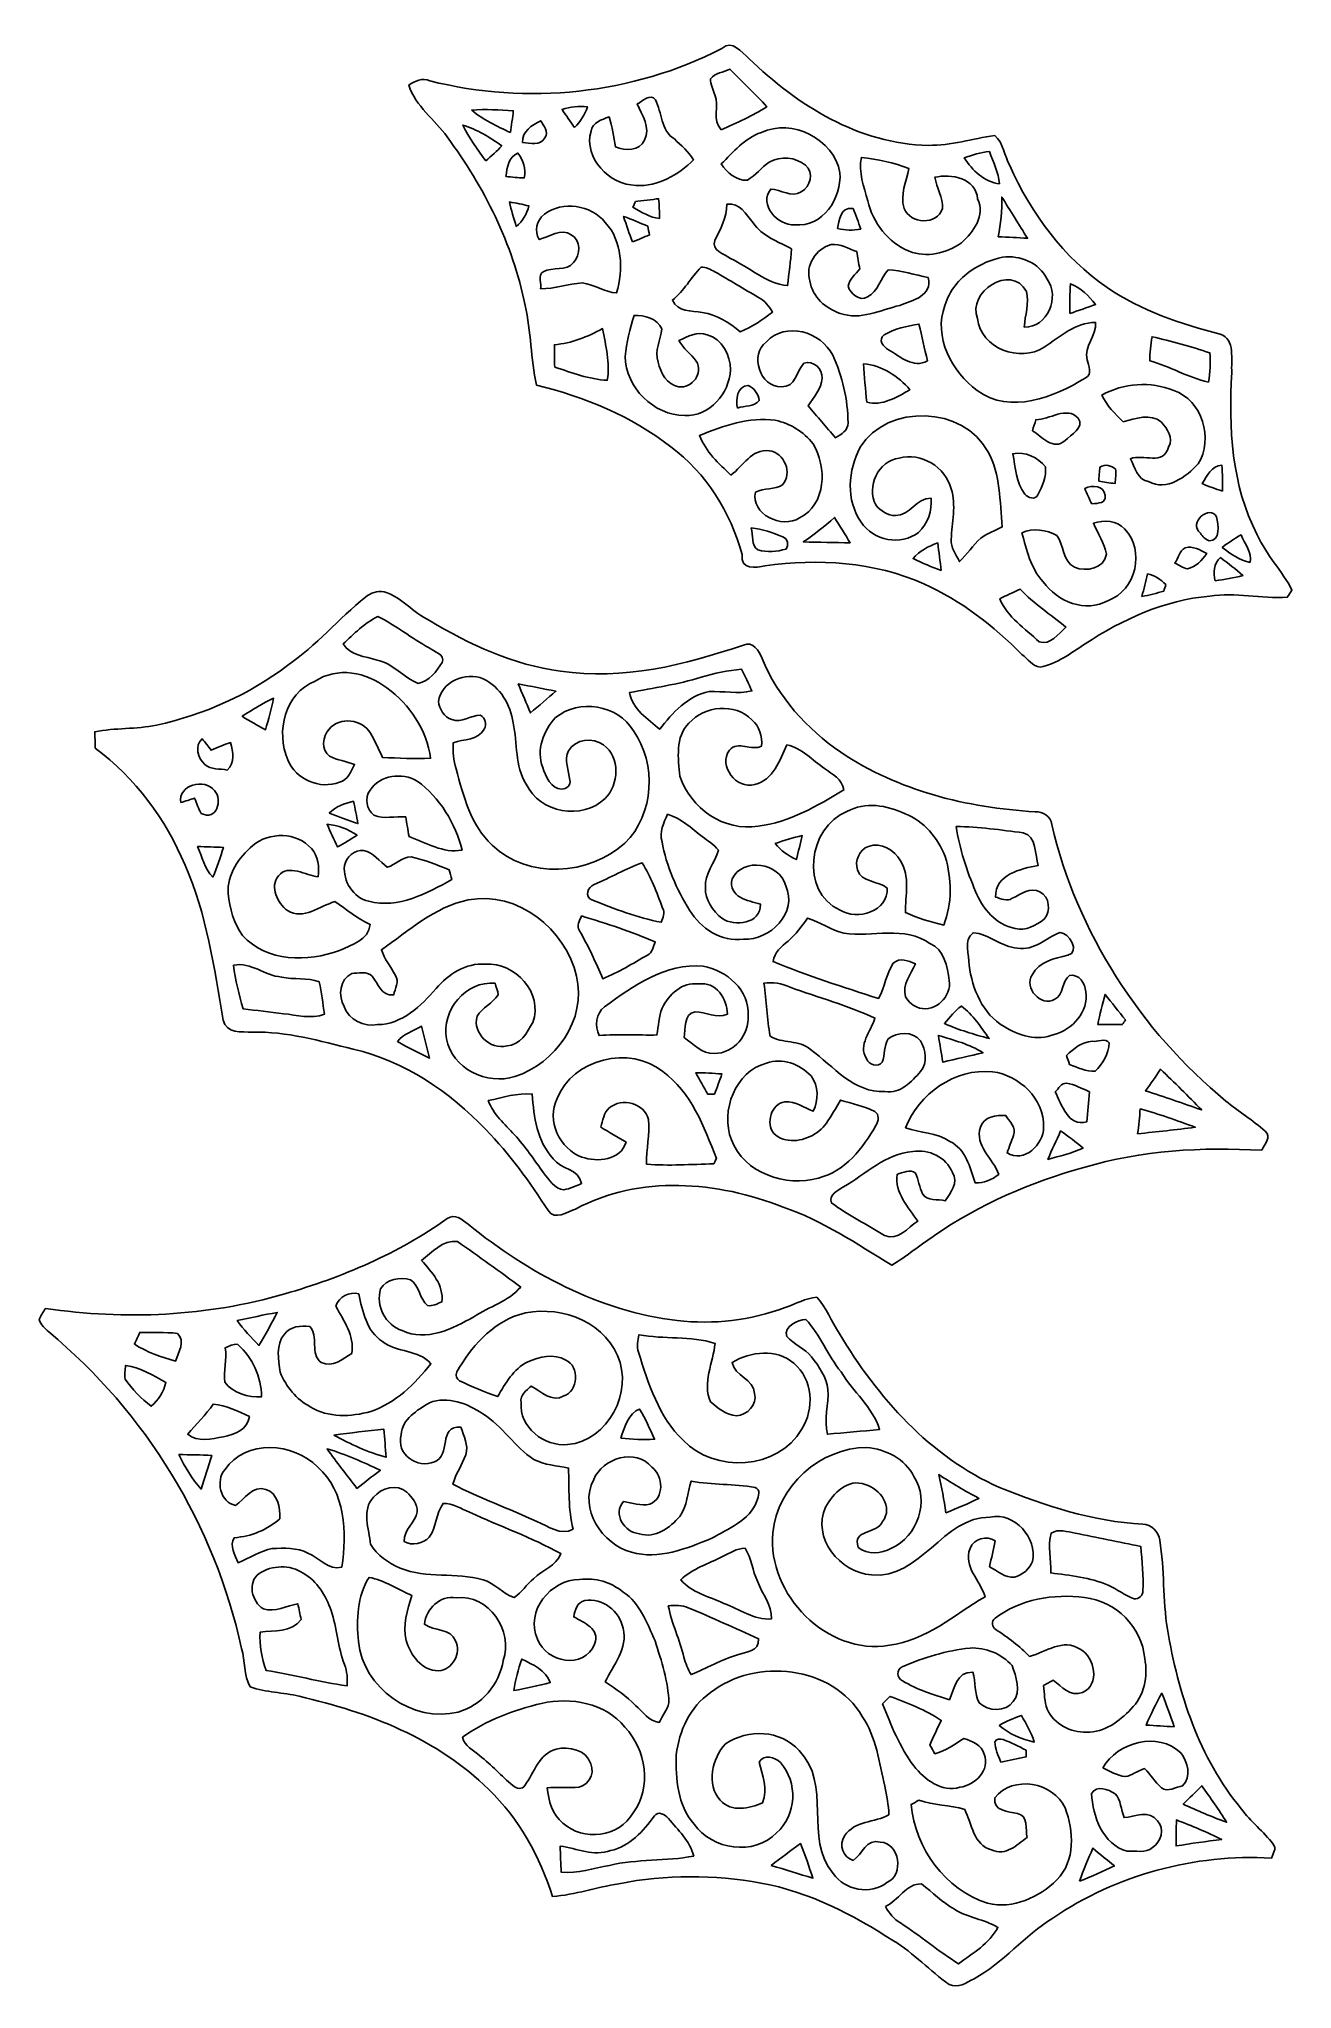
# Model space of a CAD drawing. Header units: centimetres. Extents: x -9.4 to 6.7, y -13.6 to 11.6.
import ezdxf

# ---------------------------------------------------------------- set-up
doc = ezdxf.new("R2010")
doc.units = ezdxf.units.CM
doc.header["$MEASUREMENT"] = 0
doc.layers.add('Camada 1', color=7, linetype='Continuous')

msp = doc.modelspace()

# ---------------------------------------------------------------- linework, layer by layer
at = {"layer": 'Camada 1', "color": 143}
for points, knots in [([(-4.15995, 10.29027), (-4.31867, 10.51802), (-4.56682, 10.68351), (-4.65377, 10.95846), (-4.65377, 10.95846), (-4.57377, 11.01261), (-4.48086, 11.05844), (-4.38359, 11.01457), (-4.38359, 11.01457), (-3.13144, 10.69832), (-1.76395, 10.83725), (-0.61432, 11.43178), (-0.61432, 11.43178), (-0.47403, 11.55456), (-0.35974, 11.38019), (-0.26244, 11.30391), (-0.26244, 11.30391), (0.35761, 10.69964), (1.16432, 10.19377), (2.05526, 10.18108), (2.05526, 10.18108), (2.34577, 10.17616), (2.62571, 10.26723), (2.91059, 10.30858), (2.91059, 10.30858), (3.02593, 10.21475), (3.03411, 10.04267), (3.10571, 9.9206), (3.10571, 9.9206), (3.38077, 9.30215), (3.79942, 8.72903), (4.36351, 8.3453), (4.36351, 8.3453), (4.80267, 8.04546), (5.31342, 7.87485), (5.82407, 7.742), (5.82407, 7.742), (6.02327, 7.68298), (5.95881, 7.39658), (5.97323, 7.24646), (5.97323, 7.24646), (5.93208, 6.53689), (5.9668, 5.791), (6.3021, 5.14867), (6.3021, 5.14867), (6.41889, 4.89132), (6.62192, 4.68806), (6.74994, 4.43746), (6.74994, 4.43746), (6.7292, 4.40621), (6.70874, 4.37501), (6.68822, 4.34411), (6.68822, 4.34411), (6.35368, 4.3246), (6.02048, 4.40889), (5.68686, 4.35837), (5.68686, 4.35837), (5.10323, 4.30874), (4.56177, 4.05828), (4.07712, 3.74213), (4.07712, 3.74213), (3.89441, 3.62532), (3.71671, 3.4829), (3.49778, 3.44189), (3.49778, 3.44189), (3.39871, 3.45234), (3.33983, 3.55027), (3.26334, 3.6034), (3.26334, 3.6034), (2.89685, 3.97622), (2.47396, 4.30094), (1.99634, 4.51874), (1.99634, 4.51874), (1.35489, 4.80342), (0.63233, 4.84544), (-0.05592, 4.74907), (-0.05592, 4.74907), (-0.1686, 4.72574), (-0.37641, 4.69325), (-0.34996, 4.89564), (-0.34996, 4.89564), (-0.4994, 5.44137), (-0.81466, 5.94794), (-1.27215, 6.28728), (-1.27215, 6.28728), (-1.77929, 6.68325), (-2.38456, 6.93227), (-3.00586, 7.0845), (-3.00586, 7.0845), (-3.08095, 7.42404), (-3.07569, 7.775), (-3.15225, 8.1145), (-3.15225, 8.1145), (-3.31193, 8.90561), (-3.6801, 9.64532), (-4.15995, 10.29027), (-4.15995, 10.29027), (-4.15995, 10.29027), (-4.15995, 10.29027), (-4.15995, 10.29027)], [0, 0, 0, 0, 0.03846154, 0.03846154, 0.03846154, 0.03846154, 0.07692308, 0.07692308, 0.07692308, 0.07692308, 0.11538462, 0.11538462, 0.11538462, 0.11538462, 0.15384615, 0.15384615, 0.15384615, 0.15384615, 0.19230769, 0.19230769, 0.19230769, 0.19230769, 0.23076923, 0.23076923, 0.23076923, 0.23076923, 0.26923077, 0.26923077, 0.26923077, 0.26923077, 0.30769231, 0.30769231, 0.30769231, 0.30769231, 0.34615385, 0.34615385, 0.34615385, 0.34615385, 0.38461538, 0.38461538, 0.38461538, 0.38461538, 0.42307692, 0.42307692, 0.42307692, 0.42307692, 0.46153846, 0.46153846, 0.46153846, 0.46153846, 0.5, 0.5, 0.5, 0.5, 0.53846154, 0.53846154, 0.53846154, 0.53846154, 0.57692308, 0.57692308, 0.57692308, 0.57692308, 0.61538462, 0.61538462, 0.61538462, 0.61538462, 0.65384615, 0.65384615, 0.65384615, 0.65384615, 0.69230769, 0.69230769, 0.69230769, 0.69230769, 0.73076923, 0.73076923, 0.73076923, 0.73076923, 0.76923077, 0.76923077, 0.76923077, 0.76923077, 0.80769231, 0.80769231, 0.80769231, 0.80769231, 0.84615385, 0.84615385, 0.84615385, 0.84615385, 0.88461538, 0.88461538, 0.88461538, 0.88461538, 0.92307692, 0.92307692, 0.92307692, 0.92307692, 1, 1, 1, 1]), ([(-0.62094, 10.38312), (-0.41855, 10.46878), (-0.21871, 10.56159), (-0.03274, 10.67974), (-0.03274, 10.67974), (-0.18196, 10.85081), (-0.35163, 11.00228), (-0.50871, 11.16618), (-0.50871, 11.16618), (-0.59038, 11.12444), (-0.69794, 11.11627), (-0.75864, 11.0404), (-0.75864, 11.0404), (-0.76268, 10.96899), (-0.72015, 10.89553), (-0.70402, 10.83204), (-0.70402, 10.83204), (-0.6384, 10.68689), (-0.7442, 10.50872), (-0.62094, 10.38312), (-0.62094, 10.38312), (-0.62094, 10.38312), (-0.62094, 10.38312), (-0.62094, 10.38312)], [0, 0, 0, 0, 0.14285714, 0.14285714, 0.14285714, 0.14285714, 0.28571429, 0.28571429, 0.28571429, 0.28571429, 0.42857143, 0.42857143, 0.42857143, 0.42857143, 0.57142857, 0.57142857, 0.57142857, 0.57142857, 0.71428571, 0.71428571, 0.71428571, 0.71428571, 1, 1, 1, 1]), ([(-1.72285, 9.66429), (-1.43898, 9.64296), (-1.17343, 9.8003), (-0.97694, 9.99404), (-0.97694, 9.99404), (-1.04296, 10.09836), (-1.13522, 10.18116), (-1.22582, 10.26315), (-1.22582, 10.26315), (-1.40114, 10.37466), (-1.38472, 10.60507), (-1.46986, 10.7704), (-1.46986, 10.7704), (-1.53594, 10.85954), (-1.63537, 10.74915), (-1.70548, 10.71662), (-1.70548, 10.71662), (-1.64141, 10.5717), (-1.52965, 10.40835), (-1.61265, 10.24734), (-1.61265, 10.24734), (-1.67553, 10.10227), (-1.86028, 10.11286), (-1.98678, 10.161), (-1.98678, 10.161), (-2.00726, 10.291), (-2.02841, 10.42262), (-2.06801, 10.54909), (-2.06801, 10.54909), (-2.16321, 10.51315), (-2.28208, 10.47798), (-2.30208, 10.36363), (-2.30208, 10.36363), (-2.40073, 10.01402), (-2.06325, 9.6702), (-1.72285, 9.66429), (-1.72285, 9.66429), (-1.72285, 9.66429), (-1.72285, 9.66429), (-1.72285, 9.66429)], [0, 0, 0, 0, 0.09090909, 0.09090909, 0.09090909, 0.09090909, 0.18181818, 0.18181818, 0.18181818, 0.18181818, 0.27272727, 0.27272727, 0.27272727, 0.27272727, 0.36363636, 0.36363636, 0.36363636, 0.36363636, 0.45454545, 0.45454545, 0.45454545, 0.45454545, 0.54545455, 0.54545455, 0.54545455, 0.54545455, 0.63636364, 0.63636364, 0.63636364, 0.63636364, 0.72727273, 0.72727273, 0.72727273, 0.72727273, 0.81818182, 0.81818182, 0.81818182, 0.81818182, 1, 1, 1, 1]), ([(-3.34304, 10.34585), (-3.32833, 10.43936), (-3.31558, 10.5336), (-3.30528, 10.62817), (-3.30528, 10.62817), (-3.48385, 10.63514), (-3.66303, 10.65386), (-3.84149, 10.63588), (-3.84149, 10.63588), (-3.69642, 10.50728), (-3.51512, 10.43045), (-3.34304, 10.34585), (-3.34304, 10.34585), (-3.34304, 10.34585), (-3.34304, 10.34585), (-3.34304, 10.34585)], [0, 0, 0, 0, 0.2, 0.2, 0.2, 0.2, 0.4, 0.4, 0.4, 0.4, 0.6, 0.6, 0.6, 0.6, 1, 1, 1, 1]), ([(-2.51442, 10.41127), (-2.4395, 10.48745), (-2.37849, 10.57618), (-2.34948, 10.67982), (-2.34948, 10.67982), (-2.45946, 10.68864), (-2.57067, 10.68082), (-2.67558, 10.64442), (-2.67558, 10.64442), (-2.62296, 10.56586), (-2.56841, 10.48804), (-2.51442, 10.41127), (-2.51442, 10.41127), (-2.51442, 10.41127), (-2.51442, 10.41127), (-2.51442, 10.41127)], [0, 0, 0, 0, 0.2, 0.2, 0.2, 0.2, 0.4, 0.4, 0.4, 0.4, 0.6, 0.6, 0.6, 0.6, 1, 1, 1, 1]), ([(-3.6603, 9.98089), (-3.58929, 10.04308), (-3.51773, 10.10539), (-3.45389, 10.17543), (-3.45389, 10.17543), (-3.61078, 10.28436), (-3.77544, 10.38703), (-3.95921, 10.44366), (-3.95921, 10.44366), (-3.87843, 10.27791), (-3.77031, 10.1277), (-3.6603, 9.98089), (-3.6603, 9.98089), (-3.6603, 9.98089), (-3.6603, 9.98089), (-3.6603, 9.98089)], [0, 0, 0, 0, 0.2, 0.2, 0.2, 0.2, 0.4, 0.4, 0.4, 0.4, 0.6, 0.6, 0.6, 0.6, 1, 1, 1, 1]), ([(-3.18461, 10.21736), (-3.08793, 10.20696), (-2.95696, 10.17294), (-2.8986, 10.27831), (-2.8986, 10.27831), (-2.83963, 10.35526), (-2.91548, 10.43263), (-2.95088, 10.4997), (-2.95088, 10.4997), (-3.06263, 10.43881), (-3.19736, 10.36669), (-3.18461, 10.21736), (-3.18461, 10.21736), (-3.18461, 10.21736), (-3.18461, 10.21736), (-3.18461, 10.21736)], [0, 0, 0, 0, 0.2, 0.2, 0.2, 0.2, 0.4, 0.4, 0.4, 0.4, 0.6, 0.6, 0.6, 0.6, 1, 1, 1, 1]), ([(-0.28287, 9.73132), (-0.17824, 9.79472), (-0.10185, 9.89413), (-0.00063, 9.96329), (-0.00063, 9.96329), (0.14341, 10.0453), (0.34152, 10.03095), (0.46876, 9.92292), (0.46876, 9.92292), (0.57907, 9.8315), (0.53441, 9.64097), (0.4123, 9.58245), (0.4123, 9.58245), (0.28737, 9.50009), (0.14995, 9.61232), (0.01865, 9.61681), (0.01865, 9.61681), (-0.14088, 9.41375), (0.10973, 9.14355), (0.32834, 9.15505), (0.32834, 9.15505), (0.69393, 9.11986), (0.93508, 9.49759), (0.91219, 9.82748), (0.91219, 9.82748), (0.83901, 10.26056), (0.2913, 10.53594), (-0.10157, 10.34654), (-0.10157, 10.34654), (-0.31861, 10.27801), (-0.46373, 10.09107), (-0.62202, 9.94064), (-0.62202, 9.94064), (-0.54724, 9.82793), (-0.42558, 9.72217), (-0.28287, 9.73132), (-0.28287, 9.73132), (-0.28287, 9.73132), (-0.28287, 9.73132), (-0.28287, 9.73132)], [0, 0, 0, 0, 0.09090909, 0.09090909, 0.09090909, 0.09090909, 0.18181818, 0.18181818, 0.18181818, 0.18181818, 0.27272727, 0.27272727, 0.27272727, 0.27272727, 0.36363636, 0.36363636, 0.36363636, 0.36363636, 0.45454545, 0.45454545, 0.45454545, 0.45454545, 0.54545455, 0.54545455, 0.54545455, 0.54545455, 0.63636364, 0.63636364, 0.63636364, 0.63636364, 0.72727273, 0.72727273, 0.72727273, 0.72727273, 0.81818182, 0.81818182, 0.81818182, 0.81818182, 1, 1, 1, 1]), ([(-3.4005, 9.77914), (-3.32266, 9.77301), (-3.24264, 9.75877), (-3.16499, 9.76122), (-3.16499, 9.76122), (-3.13997, 9.87703), (-3.17696, 9.98834), (-3.2459, 10.08217), (-3.2459, 10.08217), (-3.36536, 10.02635), (-3.38756, 9.89573), (-3.4005, 9.77914), (-3.4005, 9.77914), (-3.4005, 9.77914), (-3.4005, 9.77914), (-3.4005, 9.77914)], [0, 0, 0, 0, 0.2, 0.2, 0.2, 0.2, 0.4, 0.4, 0.4, 0.4, 0.6, 0.6, 0.6, 0.6, 1, 1, 1, 1]), ([(2.97495, 9.68433), (2.95595, 9.82983), (2.89654, 9.96482), (2.8427, 10.1002), (2.8427, 10.1002), (2.73032, 10.08973), (2.62146, 10.06015), (2.51729, 10.01797), (2.51729, 10.01797), (2.62152, 9.85883), (2.77752, 9.70479), (2.97495, 9.68433), (2.97495, 9.68433), (2.97495, 9.68433), (2.97495, 9.68433), (2.97495, 9.68433)], [0, 0, 0, 0, 0.2, 0.2, 0.2, 0.2, 0.4, 0.4, 0.4, 0.4, 0.6, 0.6, 0.6, 0.6, 1, 1, 1, 1]), ([(1.80506, 8.8142), (2.0297, 8.72478), (2.28963, 8.78536), (2.48161, 8.92127), (2.48161, 8.92127), (2.63302, 9.06416), (2.79839, 9.27154), (2.69049, 9.49169), (2.69049, 9.49169), (2.66614, 9.757), (2.34968, 9.819), (2.13746, 9.76823), (2.13746, 9.76823), (2.16382, 9.63335), (2.24351, 9.50453), (2.236, 9.3657), (2.236, 9.3657), (2.17419, 9.14385), (1.81652, 9.16659), (1.74024, 9.36698), (1.74024, 9.36698), (1.68802, 9.54169), (1.76789, 9.71239), (1.80373, 9.88185), (1.80373, 9.88185), (1.60621, 9.95552), (1.3998, 10.00068), (1.19079, 10.0262), (1.19079, 10.0262), (1.14691, 9.83615), (1.22463, 9.64502), (1.2709, 9.46387), (1.2709, 9.46387), (1.33788, 9.18133), (1.53328, 8.92486), (1.80506, 8.8142), (1.80506, 8.8142), (1.80506, 8.8142), (1.80506, 8.8142), (1.80506, 8.8142)], [0, 0, 0, 0, 0.09090909, 0.09090909, 0.09090909, 0.09090909, 0.18181818, 0.18181818, 0.18181818, 0.18181818, 0.27272727, 0.27272727, 0.27272727, 0.27272727, 0.36363636, 0.36363636, 0.36363636, 0.36363636, 0.45454545, 0.45454545, 0.45454545, 0.45454545, 0.54545455, 0.54545455, 0.54545455, 0.54545455, 0.63636364, 0.63636364, 0.63636364, 0.63636364, 0.72727273, 0.72727273, 0.72727273, 0.72727273, 0.81818182, 0.81818182, 0.81818182, 0.81818182, 1, 1, 1, 1]), ([(-3.26744, 9.13297), (-3.17932, 9.19702), (-3.13324, 9.29628), (-3.10348, 9.39802), (-3.10348, 9.39802), (-3.18649, 9.41752), (-3.27003, 9.43542), (-3.35389, 9.45086), (-3.35389, 9.45086), (-3.33139, 9.34305), (-3.2985, 9.23792), (-3.26744, 9.13297), (-3.26744, 9.13297), (-3.26744, 9.13297), (-3.26744, 9.13297), (-3.26744, 9.13297)], [0, 0, 0, 0, 0.2, 0.2, 0.2, 0.2, 0.4, 0.4, 0.4, 0.4, 0.6, 0.6, 0.6, 0.6, 1, 1, 1, 1]), ([(-2.95408, 8.32796), (-2.77103, 8.32857), (-2.59586, 8.39041), (-2.41413, 8.4032), (-2.41413, 8.4032), (-2.25864, 8.38407), (-2.12866, 8.28351), (-1.97073, 8.27445), (-1.97073, 8.27445), (-1.8867, 8.57785), (-1.89172, 8.94368), (-2.1188, 9.18541), (-2.1188, 9.18541), (-2.30334, 9.41285), (-2.66652, 9.46852), (-2.90461, 9.29015), (-2.90461, 9.29015), (-3.00713, 9.20345), (-3.03784, 9.08008), (-2.97112, 8.96492), (-2.97112, 8.96492), (-2.84391, 8.99874), (-2.68854, 9.11548), (-2.55618, 9.02648), (-2.55618, 9.02648), (-2.43097, 8.95426), (-2.43635, 8.76625), (-2.52622, 8.6673), (-2.52622, 8.6673), (-2.62034, 8.54803), (-2.79729, 8.61634), (-2.91927, 8.54953), (-2.91927, 8.54953), (-2.99594, 8.50804), (-2.93632, 8.37726), (-2.95408, 8.32796), (-2.95408, 8.32796), (-2.95408, 8.32796), (-2.95408, 8.32796), (-2.95408, 8.32796)], [0, 0, 0, 0, 0.09090909, 0.09090909, 0.09090909, 0.09090909, 0.18181818, 0.18181818, 0.18181818, 0.18181818, 0.27272727, 0.27272727, 0.27272727, 0.27272727, 0.36363636, 0.36363636, 0.36363636, 0.36363636, 0.45454545, 0.45454545, 0.45454545, 0.45454545, 0.54545455, 0.54545455, 0.54545455, 0.54545455, 0.63636364, 0.63636364, 0.63636364, 0.63636364, 0.72727273, 0.72727273, 0.72727273, 0.72727273, 0.81818182, 0.81818182, 0.81818182, 0.81818182, 1, 1, 1, 1]), ([(-1.41758, 9.23452), (-1.41919, 9.32009), (-1.4198, 9.4065), (-1.42941, 9.49201), (-1.42941, 9.49201), (-1.50374, 9.48288), (-1.65268, 9.46457), (-1.72728, 9.45539), (-1.72728, 9.45539), (-1.73543, 9.43655), (-1.75178, 9.39917), (-1.75999, 9.38063), (-1.75999, 9.38063), (-1.65283, 9.31703), (-1.54309, 9.25135), (-1.41758, 9.23452), (-1.41758, 9.23452), (-1.41758, 9.23452), (-1.41758, 9.23452), (-1.41758, 9.23452)], [0, 0, 0, 0, 0.16666667, 0.16666667, 0.16666667, 0.16666667, 0.33333333, 0.33333333, 0.33333333, 0.33333333, 0.5, 0.5, 0.5, 0.5, 0.66666667, 0.66666667, 0.66666667, 0.66666667, 1, 1, 1, 1]), ([(-0.50119, 8.71856), (-0.25403, 8.61025), (-0.04309, 8.39335), (0.23549, 8.3705), (0.23549, 8.3705), (0.25423, 8.52769), (0.27391, 8.68599), (0.28853, 8.8443), (0.28853, 8.8443), (0.11023, 8.9352), (-0.09171, 9.00994), (-0.20969, 9.18226), (-0.20969, 9.18226), (-0.30063, 9.2838), (-0.37682, 9.45031), (-0.5463, 9.41922), (-0.5463, 9.41922), (-0.54732, 9.2471), (-0.63079, 9.10234), (-0.70323, 8.95357), (-0.70323, 8.95357), (-0.75462, 8.82573), (-0.57623, 8.77441), (-0.50119, 8.71856), (-0.50119, 8.71856), (-0.50119, 8.71856), (-0.50119, 8.71856), (-0.50119, 8.71856)], [0, 0, 0, 0, 0.125, 0.125, 0.125, 0.125, 0.25, 0.25, 0.25, 0.25, 0.375, 0.375, 0.375, 0.375, 0.5, 0.5, 0.5, 0.5, 0.625, 0.625, 0.625, 0.625, 0.75, 0.75, 0.75, 0.75, 1, 1, 1, 1]), ([(0.88255, 9.1054), (0.98116, 9.08533), (1.08246, 9.07808), (1.18141, 9.10032), (1.18141, 9.10032), (1.14863, 9.18822), (1.12294, 9.27895), (1.08147, 9.36454), (1.08147, 9.36454), (0.91147, 9.38598), (0.90682, 9.21539), (0.88255, 9.1054), (0.88255, 9.1054), (0.88255, 9.1054), (0.88255, 9.1054), (0.88255, 9.1054)], [0, 0, 0, 0, 0.2, 0.2, 0.2, 0.2, 0.4, 0.4, 0.4, 0.4, 0.6, 0.6, 0.6, 0.6, 1, 1, 1, 1]), ([(2.95619, 9.00015), (3.08279, 8.99665), (3.20901, 8.98712), (3.33564, 8.98095), (3.33564, 8.98095), (3.22249, 9.15678), (3.11505, 9.33629), (3.00269, 9.5126), (3.00269, 9.5126), (3.01101, 9.33994), (2.98829, 9.16905), (2.95619, 9.00015), (2.95619, 9.00015), (2.95619, 9.00015), (2.95619, 9.00015), (2.95619, 9.00015)], [0, 0, 0, 0, 0.2, 0.2, 0.2, 0.2, 0.4, 0.4, 0.4, 0.4, 0.6, 0.6, 0.6, 0.6, 1, 1, 1, 1]), ([(-1.76794, 8.93567), (-1.69355, 8.95998), (-1.62055, 8.99674), (-1.54605, 9.02316), (-1.54605, 9.02316), (-1.55402, 9.06028), (-1.56206, 9.09768), (-1.57023, 9.13564), (-1.57023, 9.13564), (-1.67246, 9.18045), (-1.77446, 9.2268), (-1.88045, 9.26212), (-1.88045, 9.26212), (-1.84703, 9.15206), (-1.80634, 9.04279), (-1.76794, 8.93567), (-1.76794, 8.93567), (-1.76794, 8.93567), (-1.76794, 8.93567), (-1.76794, 8.93567)], [0, 0, 0, 0, 0.16666667, 0.16666667, 0.16666667, 0.16666667, 0.33333333, 0.33333333, 0.33333333, 0.33333333, 0.5, 0.5, 0.5, 0.5, 0.66666667, 0.66666667, 0.66666667, 0.66666667, 1, 1, 1, 1]), ([(0.91734, 8.01128), (1.1741, 7.91678), (1.43702, 8.05329), (1.68458, 8.11458), (1.68458, 8.11458), (1.84872, 8.17655), (2.11315, 8.2343), (2.05062, 8.47563), (2.05062, 8.47563), (1.87954, 8.50693), (1.71105, 8.56946), (1.53636, 8.57257), (1.53636, 8.57257), (1.43836, 8.46371), (1.40515, 8.29574), (1.26792, 8.22542), (1.26792, 8.22542), (1.1676, 8.15885), (1.04751, 8.26555), (1.01873, 8.36062), (1.01873, 8.36062), (1.02828, 8.45324), (1.11615, 8.51455), (1.16932, 8.58571), (1.16932, 8.58571), (1.15448, 8.65902), (1.14093, 8.73321), (1.129, 8.80807), (1.129, 8.80807), (1.0224, 8.84474), (0.91732, 8.91477), (0.79981, 8.90073), (0.79981, 8.90073), (0.60498, 8.84804), (0.45957, 8.6289), (0.52434, 8.42943), (0.52434, 8.42943), (0.55651, 8.22302), (0.72647, 8.07161), (0.91734, 8.01128), (0.91734, 8.01128), (0.91734, 8.01128), (0.91734, 8.01128), (0.91734, 8.01128)], [0, 0, 0, 0, 0.08333333, 0.08333333, 0.08333333, 0.08333333, 0.16666667, 0.16666667, 0.16666667, 0.16666667, 0.25, 0.25, 0.25, 0.25, 0.33333333, 0.33333333, 0.33333333, 0.33333333, 0.41666667, 0.41666667, 0.41666667, 0.41666667, 0.5, 0.5, 0.5, 0.5, 0.58333333, 0.58333333, 0.58333333, 0.58333333, 0.66666667, 0.66666667, 0.66666667, 0.66666667, 0.75, 0.75, 0.75, 0.75, 0.83333333, 0.83333333, 0.83333333, 0.83333333, 1, 1, 1, 1]), ([(-0.86456, 8.02118), (-0.67723, 7.99423), (-0.5178, 7.88975), (-0.37527, 7.77216), (-0.37527, 7.77216), (-0.22308, 7.83434), (-0.08822, 7.92911), (0.04185, 8.02783), (0.04185, 8.02783), (-0.00445, 8.10219), (-0.05945, 8.17427), (-0.13853, 8.21668), (-0.13853, 8.21668), (-0.32773, 8.32648), (-0.51483, 8.44003), (-0.7049, 8.54843), (-0.7049, 8.54843), (-0.75965, 8.57564), (-0.81626, 8.61344), (-0.8804, 8.60786), (-0.8804, 8.60786), (-1.01128, 8.47267), (-1.10031, 8.30045), (-1.25, 8.18234), (-1.25, 8.18234), (-1.18806, 8.02087), (-1.00142, 8.05235), (-0.86456, 8.02118), (-0.86456, 8.02118), (-0.86456, 8.02118), (-0.86456, 8.02118), (-0.86456, 8.02118)], [0, 0, 0, 0, 0.11111111, 0.11111111, 0.11111111, 0.11111111, 0.22222222, 0.22222222, 0.22222222, 0.22222222, 0.33333333, 0.33333333, 0.33333333, 0.33333333, 0.44444444, 0.44444444, 0.44444444, 0.44444444, 0.55555556, 0.55555556, 0.55555556, 0.55555556, 0.66666667, 0.66666667, 0.66666667, 0.66666667, 0.77777778, 0.77777778, 0.77777778, 0.77777778, 1, 1, 1, 1]), ([(2.68509, 7.01373), (3.11369, 6.70164), (3.67602, 6.92866), (4.08068, 7.1752), (4.08068, 7.1752), (4.18101, 7.22245), (4.11919, 7.33309), (4.10595, 7.41241), (4.10595, 7.41241), (4.05979, 7.58406), (4.22796, 7.72131), (4.21333, 7.89429), (4.21333, 7.89429), (3.95132, 7.88914), (3.75597, 7.71112), (3.55022, 7.57561), (3.55022, 7.57561), (3.23916, 7.36672), (2.73031, 7.56008), (2.68789, 7.94493), (2.68789, 7.94493), (2.55285, 8.28522), (3.1162, 8.66117), (3.32092, 8.29473), (3.32092, 8.29473), (3.35815, 8.14243), (3.30202, 7.98613), (3.29307, 7.83418), (3.29307, 7.83418), (3.59634, 7.82418), (3.75638, 8.22482), (3.58742, 8.45438), (3.58742, 8.45438), (3.48347, 8.66771), (3.23697, 8.76547), (3.01149, 8.73604), (3.01149, 8.73604), (2.87026, 8.70641), (2.72974, 8.64774), (2.60811, 8.56371), (2.60811, 8.56371), (2.44931, 8.45398), (2.32269, 8.30099), (2.26876, 8.11289), (2.26876, 8.11289), (2.11285, 7.71112), (2.36192, 7.25172), (2.68509, 7.01373), (2.68509, 7.01373), (2.68509, 7.01373), (2.68509, 7.01373), (2.68509, 7.01373)], [0, 0, 0, 0, 0.07142857, 0.07142857, 0.07142857, 0.07142857, 0.14285714, 0.14285714, 0.14285714, 0.14285714, 0.21428571, 0.21428571, 0.21428571, 0.21428571, 0.28571429, 0.28571429, 0.28571429, 0.28571429, 0.35714286, 0.35714286, 0.35714286, 0.35714286, 0.42857143, 0.42857143, 0.42857143, 0.42857143, 0.5, 0.5, 0.5, 0.5, 0.57142857, 0.57142857, 0.57142857, 0.57142857, 0.64285714, 0.64285714, 0.64285714, 0.64285714, 0.71428571, 0.71428571, 0.71428571, 0.71428571, 0.78571429, 0.78571429, 0.78571429, 0.78571429, 0.85714286, 0.85714286, 0.85714286, 0.85714286, 1, 1, 1, 1]), ([(3.88047, 8.00929), (3.99178, 8.04628), (4.10279, 8.08588), (4.21319, 8.12682), (4.21319, 8.12682), (4.12651, 8.23827), (4.02408, 8.34191), (3.88926, 8.39258), (3.88926, 8.39258), (3.87914, 8.26504), (3.87997, 8.13646), (3.88047, 8.00929), (3.88047, 8.00929), (3.88047, 8.00929), (3.88047, 8.00929), (3.88047, 8.00929)], [0, 0, 0, 0, 0.2, 0.2, 0.2, 0.2, 0.4, 0.4, 0.4, 0.4, 0.6, 0.6, 0.6, 0.6, 1, 1, 1, 1]), ([(-2.77072, 7.3169), (-2.54892, 7.24496), (-2.32685, 7.15644), (-2.09139, 7.14773), (-2.09139, 7.14773), (-2.05731, 7.3712), (-2.11137, 7.59516), (-2.15351, 7.81383), (-2.15351, 7.81383), (-2.34647, 7.70537), (-2.55281, 7.62651), (-2.77413, 7.60489), (-2.77413, 7.60489), (-2.77678, 7.5094), (-2.77476, 7.41173), (-2.77072, 7.3169), (-2.77072, 7.3169), (-2.77072, 7.3169), (-2.77072, 7.3169), (-2.77072, 7.3169)], [0, 0, 0, 0, 0.16666667, 0.16666667, 0.16666667, 0.16666667, 0.33333333, 0.33333333, 0.33333333, 0.33333333, 0.5, 0.5, 0.5, 0.5, 0.66666667, 0.66666667, 0.66666667, 0.66666667, 1, 1, 1, 1]), ([(-1.09244, 6.69157), (-0.7679, 6.67962), (-0.51704, 6.97663), (-0.5009, 7.28042), (-0.5009, 7.28042), (-0.5024, 7.47249), (-0.60555, 7.67976), (-0.80257, 7.73452), (-0.80257, 7.73452), (-0.92764, 7.78417), (-1.0545, 7.71147), (-1.16673, 7.6591), (-1.16673, 7.6591), (-1.10706, 7.55778), (-1.01432, 7.4858), (-0.94257, 7.39529), (-0.94257, 7.39529), (-0.84573, 7.2398), (-0.99596, 7.0377), (-1.17059, 7.06372), (-1.17059, 7.06372), (-1.3217, 7.08446), (-1.40669, 7.24655), (-1.43362, 7.3813), (-1.43362, 7.3813), (-1.48829, 7.52928), (-1.4018, 7.66612), (-1.38886, 7.80978), (-1.38886, 7.80978), (-1.44208, 7.945), (-1.61355, 7.98959), (-1.74602, 7.98371), (-1.74602, 7.98371), (-1.79613, 7.81036), (-1.84858, 7.63558), (-1.86044, 7.455), (-1.86044, 7.455), (-1.8539, 7.05294), (-1.49353, 6.69239), (-1.09244, 6.69157), (-1.09244, 6.69157), (-1.09244, 6.69157), (-1.09244, 6.69157), (-1.09244, 6.69157)], [0, 0, 0, 0, 0.08333333, 0.08333333, 0.08333333, 0.08333333, 0.16666667, 0.16666667, 0.16666667, 0.16666667, 0.25, 0.25, 0.25, 0.25, 0.33333333, 0.33333333, 0.33333333, 0.33333333, 0.41666667, 0.41666667, 0.41666667, 0.41666667, 0.5, 0.5, 0.5, 0.5, 0.58333333, 0.58333333, 0.58333333, 0.58333333, 0.66666667, 0.66666667, 0.66666667, 0.66666667, 0.75, 0.75, 0.75, 0.75, 0.83333333, 0.83333333, 0.83333333, 0.83333333, 1, 1, 1, 1]), ([(0.15691, 7.06405), (0.34729, 7.0497), (0.34726, 7.265), (0.44735, 7.36869), (0.44735, 7.36869), (0.56463, 7.40944), (0.69526, 7.29445), (0.6809, 7.17367), (0.6809, 7.17367), (0.67352, 7.03427), (0.57441, 6.92634), (0.50113, 6.81605), (0.50113, 6.81605), (0.61861, 6.67811), (0.73775, 6.54203), (0.85417, 6.40355), (0.85417, 6.40355), (0.92843, 6.44775), (1.02056, 6.49696), (1.01685, 6.59811), (1.01685, 6.59811), (1.01602, 6.89681), (0.94491, 7.1998), (0.81895, 7.47111), (0.81895, 7.47111), (0.6677, 7.77344), (0.21075, 7.91067), (-0.03731, 7.64406), (-0.03731, 7.64406), (-0.25864, 7.47937), (-0.12189, 7.05562), (0.15691, 7.06405), (0.15691, 7.06405), (0.15691, 7.06405), (0.15691, 7.06405), (0.15691, 7.06405)], [0, 0, 0, 0, 0.1, 0.1, 0.1, 0.1, 0.2, 0.2, 0.2, 0.2, 0.3, 0.3, 0.3, 0.3, 0.4, 0.4, 0.4, 0.4, 0.5, 0.5, 0.5, 0.5, 0.6, 0.6, 0.6, 0.6, 0.7, 0.7, 0.7, 0.7, 0.8, 0.8, 0.8, 0.8, 1, 1, 1, 1]), ([(1.54066, 7.541), (1.69133, 7.45384), (1.86049, 7.29303), (2.04203, 7.39946), (2.04203, 7.39946), (2.00573, 7.55673), (1.96965, 7.71435), (1.93316, 7.87247), (1.93316, 7.87247), (1.77826, 7.84267), (1.61757, 7.81599), (1.482, 7.73207), (1.482, 7.73207), (1.40016, 7.67304), (1.47315, 7.57449), (1.54066, 7.541), (1.54066, 7.541), (1.54066, 7.541), (1.54066, 7.541), (1.54066, 7.541)], [0, 0, 0, 0, 0.16666667, 0.16666667, 0.16666667, 0.16666667, 0.33333333, 0.33333333, 0.33333333, 0.33333333, 0.5, 0.5, 0.5, 0.5, 0.66666667, 0.66666667, 0.66666667, 0.66666667, 1, 1, 1, 1]), ([(4.91223, 7.39803), (5.17395, 7.32966), (5.40699, 7.17942), (5.67141, 7.12386), (5.67141, 7.12386), (5.69448, 7.24814), (5.7019, 7.37447), (5.68944, 7.50066), (5.68944, 7.50066), (5.44515, 7.58496), (5.19409, 7.64836), (4.94327, 7.70943), (4.94327, 7.70943), (4.92593, 7.6067), (4.91475, 7.50181), (4.91223, 7.39803), (4.91223, 7.39803), (4.91223, 7.39803), (4.91223, 7.39803), (4.91223, 7.39803)], [0, 0, 0, 0, 0.16666667, 0.16666667, 0.16666667, 0.16666667, 0.33333333, 0.33333333, 0.33333333, 0.33333333, 0.5, 0.5, 0.5, 0.5, 0.66666667, 0.66666667, 0.66666667, 0.66666667, 1, 1, 1, 1]), ([(1.25963, 6.8644), (1.46031, 6.8093), (1.64799, 6.92905), (1.81616, 7.02377), (1.81616, 7.02377), (1.66621, 7.20061), (1.45326, 7.33853), (1.21873, 7.35995), (1.21873, 7.35995), (1.22429, 7.19409), (1.24251, 7.02878), (1.25963, 6.8644), (1.25963, 6.8644), (1.25963, 6.8644), (1.25963, 6.8644), (1.25963, 6.8644)], [0, 0, 0, 0, 0.2, 0.2, 0.2, 0.2, 0.4, 0.4, 0.4, 0.4, 0.6, 0.6, 0.6, 0.6, 1, 1, 1, 1]), ([(-0.41181, 6.78738), (-0.32045, 6.82066), (-0.19536, 6.80312), (-0.13019, 6.88538), (-0.13019, 6.88538), (-0.13826, 6.97065), (-0.19617, 7.04502), (-0.2734, 7.08073), (-0.2734, 7.08073), (-0.41706, 7.07048), (-0.43474, 6.89837), (-0.41181, 6.78738), (-0.41181, 6.78738), (-0.41181, 6.78738), (-0.41181, 6.78738), (-0.41181, 6.78738)], [0, 0, 0, 0, 0.2, 0.2, 0.2, 0.2, 0.4, 0.4, 0.4, 0.4, 0.6, 0.6, 0.6, 0.6, 1, 1, 1, 1]), ([(4.57121, 6.61153), (4.72485, 6.65324), (4.92431, 6.72454), (5.0636, 6.60679), (5.0636, 6.60679), (5.13528, 6.52044), (5.23212, 6.39975), (5.15363, 6.28497), (5.15363, 6.28497), (5.09597, 6.03613), (4.82829, 6.20246), (4.66393, 6.13241), (4.66393, 6.13241), (4.72253, 6.02668), (4.7516, 5.86209), (4.89884, 5.83748), (4.89884, 5.83748), (5.12911, 5.70563), (5.38715, 5.90585), (5.54001, 6.06693), (5.54001, 6.06693), (5.73251, 6.38615), (5.59476, 6.89413), (5.22248, 7.01372), (5.22248, 7.01372), (4.92349, 7.13535), (4.57359, 7.11409), (4.29275, 6.9547), (4.29275, 6.9547), (4.35742, 6.81885), (4.46439, 6.71357), (4.57121, 6.61153), (4.57121, 6.61153), (4.57121, 6.61153), (4.57121, 6.61153), (4.57121, 6.61153)], [0, 0, 0, 0, 0.1, 0.1, 0.1, 0.1, 0.2, 0.2, 0.2, 0.2, 0.3, 0.3, 0.3, 0.3, 0.4, 0.4, 0.4, 0.4, 0.5, 0.5, 0.5, 0.5, 0.6, 0.6, 0.6, 0.6, 0.7, 0.7, 0.7, 0.7, 0.8, 0.8, 0.8, 0.8, 1, 1, 1, 1]), ([(1.18814, 5.31334), (1.33748, 5.07212), (1.70553, 5.00568), (1.92792, 5.1825), (1.92792, 5.1825), (2.04599, 5.29332), (2.10619, 5.46156), (2.08903, 5.62354), (2.08903, 5.62354), (1.89697, 5.62978), (1.82103, 5.39694), (1.62966, 5.39887), (1.62966, 5.39887), (1.52829, 5.39481), (1.43653, 5.46255), (1.37397, 5.53645), (1.37397, 5.53645), (1.25221, 5.76768), (1.41018, 6.11283), (1.67716, 6.14024), (1.67716, 6.14024), (1.95921, 6.22347), (2.27478, 6.02359), (2.35057, 5.74546), (2.35057, 5.74546), (2.41395, 5.53139), (2.36097, 5.3086), (2.34903, 5.09232), (2.34903, 5.09232), (2.3393, 4.98628), (2.41063, 4.89627), (2.45473, 4.80564), (2.45473, 4.80564), (2.55326, 4.90064), (2.63227, 5.01315), (2.73115, 5.10794), (2.73115, 5.10794), (2.81631, 5.16804), (2.91635, 5.20362), (3.00773, 5.25355), (3.00773, 5.25355), (2.97473, 5.5808), (2.991, 5.93043), (2.82147, 6.22559), (2.82147, 6.22559), (2.50844, 6.81654), (1.52962, 6.8479), (1.1739, 6.28225), (1.1739, 6.28225), (1.01637, 5.98805), (0.98657, 5.59396), (1.18814, 5.31334), (1.18814, 5.31334), (1.18814, 5.31334), (1.18814, 5.31334), (1.18814, 5.31334)], [0, 0, 0, 0, 0.06666667, 0.06666667, 0.06666667, 0.06666667, 0.13333333, 0.13333333, 0.13333333, 0.13333333, 0.2, 0.2, 0.2, 0.2, 0.26666667, 0.26666667, 0.26666667, 0.26666667, 0.33333333, 0.33333333, 0.33333333, 0.33333333, 0.4, 0.4, 0.4, 0.4, 0.46666667, 0.46666667, 0.46666667, 0.46666667, 0.53333333, 0.53333333, 0.53333333, 0.53333333, 0.6, 0.6, 0.6, 0.6, 0.66666667, 0.66666667, 0.66666667, 0.66666667, 0.73333333, 0.73333333, 0.73333333, 0.73333333, 0.8, 0.8, 0.8, 0.8, 0.86666667, 0.86666667, 0.86666667, 0.86666667, 1, 1, 1, 1]), ([(3.82011, 6.36742), (3.89459, 6.44289), (4.07541, 6.5331), (3.98735, 6.6582), (3.98735, 6.6582), (3.84498, 6.81895), (3.61394, 6.63449), (3.44185, 6.63789), (3.44185, 6.63789), (3.42826, 6.58985), (3.41362, 6.54246), (3.39765, 6.49565), (3.39765, 6.49565), (3.5242, 6.41511), (3.66358, 6.23642), (3.82011, 6.36742), (3.82011, 6.36742), (3.82011, 6.36742), (3.82011, 6.36742), (3.82011, 6.36742)], [0, 0, 0, 0, 0.16666667, 0.16666667, 0.16666667, 0.16666667, 0.33333333, 0.33333333, 0.33333333, 0.33333333, 0.5, 0.5, 0.5, 0.5, 0.66666667, 0.66666667, 0.66666667, 0.66666667, 1, 1, 1, 1]), ([(-0.49488, 5.92182), (-0.33823, 6.03945), (-0.22829, 6.26408), (-0.00068, 6.2366), (-0.00068, 6.2366), (0.19422, 6.21289), (0.30624, 5.94402), (0.17133, 5.7966), (0.17133, 5.7966), (0.06754, 5.7322), (-0.06851, 5.75731), (-0.17749, 5.70242), (-0.17749, 5.70242), (-0.24499, 5.41889), (0.16673, 5.22246), (0.39132, 5.36915), (0.39132, 5.36915), (0.73723, 5.54296), (0.74706, 6.02999), (0.56521, 6.32705), (0.56521, 6.32705), (0.44535, 6.4817), (0.2699, 6.5899), (0.07816, 6.62952), (0.07816, 6.62952), (-0.26159, 6.679), (-0.59271, 6.56095), (-0.90111, 6.43208), (-0.90111, 6.43208), (-0.81977, 6.22394), (-0.65357, 6.07077), (-0.49488, 5.92182), (-0.49488, 5.92182), (-0.49488, 5.92182), (-0.49488, 5.92182), (-0.49488, 5.92182)], [0, 0, 0, 0, 0.1, 0.1, 0.1, 0.1, 0.2, 0.2, 0.2, 0.2, 0.3, 0.3, 0.3, 0.3, 0.4, 0.4, 0.4, 0.4, 0.5, 0.5, 0.5, 0.5, 0.6, 0.6, 0.6, 0.6, 0.7, 0.7, 0.7, 0.7, 0.8, 0.8, 0.8, 0.8, 1, 1, 1, 1]), ([(3.29891, 5.67613), (3.34004, 5.62674), (3.43584, 5.59562), (3.46986, 5.6686), (3.46986, 5.6686), (3.52638, 5.7768), (3.58009, 5.90489), (3.56681, 6.02941), (3.56681, 6.02941), (3.46938, 6.15265), (3.30422, 6.22785), (3.14503, 6.19854), (3.14503, 6.19854), (3.17961, 6.02035), (3.18713, 5.8267), (3.29891, 5.67613), (3.29891, 5.67613), (3.29891, 5.67613), (3.29891, 5.67613), (3.29891, 5.67613)], [0, 0, 0, 0, 0.16666667, 0.16666667, 0.16666667, 0.16666667, 0.33333333, 0.33333333, 0.33333333, 0.33333333, 0.5, 0.5, 0.5, 0.5, 0.66666667, 0.66666667, 0.66666667, 0.66666667, 1, 1, 1, 1]), ([(4.2546, 5.84167), (4.3245, 5.83133), (4.39454, 5.82162), (4.46483, 5.81345), (4.46483, 5.81345), (4.4708, 5.8752), (4.47988, 5.93767), (4.47258, 6.00022), (4.47258, 6.00022), (4.41582, 6.04511), (4.34022, 6.0699), (4.26824, 6.02355), (4.26824, 6.02355), (4.26474, 5.97813), (4.2581, 5.88708), (4.2546, 5.84167), (4.2546, 5.84167), (4.2546, 5.84167), (4.2546, 5.84167), (4.2546, 5.84167)], [0, 0, 0, 0, 0.16666667, 0.16666667, 0.16666667, 0.16666667, 0.33333333, 0.33333333, 0.33333333, 0.33333333, 0.5, 0.5, 0.5, 0.5, 0.66666667, 0.66666667, 0.66666667, 0.66666667, 1, 1, 1, 1]), ([(5.85128, 5.71557), (5.85436, 5.82721), (5.8513, 5.93713), (5.84595, 6.04921), (5.84595, 6.04921), (5.70797, 6.04532), (5.65471, 5.91139), (5.5909, 5.81161), (5.5909, 5.81161), (5.67541, 5.77402), (5.7636, 5.74499), (5.85128, 5.71557), (5.85128, 5.71557), (5.85128, 5.71557), (5.85128, 5.71557), (5.85128, 5.71557)], [0, 0, 0, 0, 0.2, 0.2, 0.2, 0.2, 0.4, 0.4, 0.4, 0.4, 0.6, 0.6, 0.6, 0.6, 1, 1, 1, 1]), ([(4.16664, 5.55014), (4.24693, 5.55916), (4.35755, 5.55792), (4.33557, 5.65961), (4.33557, 5.65961), (4.32489, 5.79098), (4.16852, 5.79325), (4.07448, 5.75103), (4.07448, 5.75103), (4.10098, 5.6813), (4.13188, 5.61439), (4.16664, 5.55014), (4.16664, 5.55014), (4.16664, 5.55014), (4.16664, 5.55014), (4.16664, 5.55014)], [0, 0, 0, 0, 0.2, 0.2, 0.2, 0.2, 0.4, 0.4, 0.4, 0.4, 0.6, 0.6, 0.6, 0.6, 1, 1, 1, 1]), ([(5.56925, 5.17346), (5.59281, 5.12804), (5.63287, 5.09238), (5.67954, 5.07311), (5.67954, 5.07311), (5.82991, 5.07361), (5.80172, 5.27826), (5.77508, 5.38334), (5.77508, 5.38334), (5.69418, 5.54578), (5.40074, 5.30825), (5.56925, 5.17346), (5.56925, 5.17346), (5.56925, 5.17346), (5.56925, 5.17346), (5.56925, 5.17346)], [0, 0, 0, 0, 0.2, 0.2, 0.2, 0.2, 0.4, 0.4, 0.4, 0.4, 0.6, 0.6, 0.6, 0.6, 1, 1, 1, 1]), ([(1.04607, 5.04621), (0.97841, 5.15639), (0.90895, 5.26408), (0.84123, 5.37454), (0.84123, 5.37454), (0.71521, 5.25951), (0.5805, 5.15378), (0.43882, 5.05893), (0.43882, 5.05893), (0.64134, 5.05511), (0.84374, 5.05305), (1.04607, 5.04621), (1.04607, 5.04621), (1.04607, 5.04621), (1.04607, 5.04621), (1.04607, 5.04621)], [0, 0, 0, 0, 0.2, 0.2, 0.2, 0.2, 0.4, 0.4, 0.4, 0.4, 0.6, 0.6, 0.6, 0.6, 1, 1, 1, 1]), ([(3.53674, 4.54501), (3.72169, 4.28613), (4.08003, 4.13804), (4.37834, 4.30413), (4.37834, 4.30413), (4.73699, 4.4318), (4.85659, 4.95219), (4.58905, 5.22621), (4.58905, 5.22621), (4.4867, 5.3385), (4.32404, 5.34617), (4.18633, 5.29982), (4.18633, 5.29982), (4.24242, 5.16763), (4.32984, 5.04268), (4.35304, 4.89963), (4.35304, 4.89963), (4.3288, 4.7147), (4.08966, 4.66844), (3.94101, 4.73139), (3.94101, 4.73139), (3.78819, 4.80854), (3.80713, 5.019), (3.71293, 5.14239), (3.71293, 5.14239), (3.57566, 5.21659), (3.40707, 5.24222), (3.26196, 5.17512), (3.26196, 5.17512), (3.3243, 4.95397), (3.37562, 4.71868), (3.53674, 4.54501), (3.53674, 4.54501), (3.53674, 4.54501), (3.53674, 4.54501), (3.53674, 4.54501)], [0, 0, 0, 0, 0.1, 0.1, 0.1, 0.1, 0.2, 0.2, 0.2, 0.2, 0.3, 0.3, 0.3, 0.3, 0.4, 0.4, 0.4, 0.4, 0.5, 0.5, 0.5, 0.5, 0.6, 0.6, 0.6, 0.6, 0.7, 0.7, 0.7, 0.7, 0.8, 0.8, 0.8, 0.8, 1, 1, 1, 1]), ([(-0.14701, 4.95824), (-0.02959, 4.91723), (0.09999, 4.93434), (0.21719, 4.96645), (0.21719, 4.96645), (0.25464, 5.01554), (0.23874, 5.10376), (0.1764, 5.12387), (0.1764, 5.12387), (0.04573, 5.17848), (-0.08985, 5.22599), (-0.23193, 5.2399), (-0.23193, 5.2399), (-0.20591, 5.14776), (-0.23954, 5.0151), (-0.14701, 4.95824), (-0.14701, 4.95824), (-0.14701, 4.95824), (-0.14701, 4.95824), (-0.14701, 4.95824)], [0, 0, 0, 0, 0.16666667, 0.16666667, 0.16666667, 0.16666667, 0.33333333, 0.33333333, 0.33333333, 0.33333333, 0.5, 0.5, 0.5, 0.5, 0.66666667, 0.66666667, 0.66666667, 0.66666667, 1, 1, 1, 1]), ([(2.22099, 4.68835), (2.20663, 4.80726), (2.19123, 4.92683), (2.1747, 5.04614), (2.1747, 5.04614), (2.05602, 5.0024), (1.94011, 4.94413), (1.8579, 4.84545), (1.8579, 4.84545), (1.97649, 4.78776), (2.09645, 4.73188), (2.22099, 4.68835), (2.22099, 4.68835), (2.22099, 4.68835), (2.22099, 4.68835), (2.22099, 4.68835)], [0, 0, 0, 0, 0.2, 0.2, 0.2, 0.2, 0.4, 0.4, 0.4, 0.4, 0.6, 0.6, 0.6, 0.6, 1, 1, 1, 1]), ([(6.21111, 4.79163), (6.23579, 4.92311), (6.13825, 5.03265), (6.092, 5.14926), (6.092, 5.14926), (6.00623, 5.10211), (5.92535, 5.04924), (5.84889, 4.98878), (5.84889, 4.98878), (5.95606, 4.90198), (6.07576, 4.82403), (6.21111, 4.79163)], [0, 0, 0, 0, 0.25, 0.25, 0.25, 0.25, 0.5, 0.5, 0.5, 0.5, 1, 1, 1, 1]), ([(5.40089, 4.71349), (5.51028, 4.73309), (5.5856, 4.82422), (5.64851, 4.90863), (5.64851, 4.90863), (5.56397, 4.95276), (5.46968, 5.01338), (5.37014, 4.98208), (5.37014, 4.98208), (5.29914, 4.93923), (5.2762, 4.85304), (5.23917, 4.78413), (5.23917, 4.78413), (5.29177, 4.7585), (5.34186, 4.72188), (5.40089, 4.71349), (5.40089, 4.71349), (5.40089, 4.71349), (5.40089, 4.71349), (5.40089, 4.71349)], [0, 0, 0, 0, 0.16666667, 0.16666667, 0.16666667, 0.16666667, 0.33333333, 0.33333333, 0.33333333, 0.33333333, 0.5, 0.5, 0.5, 0.5, 0.66666667, 0.66666667, 0.66666667, 0.66666667, 1, 1, 1, 1]), ([(5.75767, 4.55672), (5.878, 4.57527), (5.9977, 4.59784), (6.11655, 4.62407), (6.11655, 4.62407), (6.025, 4.70763), (5.92526, 4.78157), (5.82595, 4.8562), (5.82595, 4.8562), (5.73662, 4.77937), (5.73241, 4.6636), (5.75767, 4.55672), (5.75767, 4.55672), (5.75767, 4.55672), (5.75767, 4.55672), (5.75767, 4.55672)], [0, 0, 0, 0, 0.2, 0.2, 0.2, 0.2, 0.4, 0.4, 0.4, 0.4, 0.6, 0.6, 0.6, 0.6, 1, 1, 1, 1]), ([(4.81192, 4.35453), (4.90796, 4.37134), (5.00157, 4.3974), (5.09541, 4.42381), (5.09541, 4.42381), (5.1019, 4.44465), (5.11482, 4.48658), (5.12125, 4.50769), (5.12125, 4.50769), (5.05547, 4.5737), (4.97792, 4.62748), (4.88498, 4.64618), (4.88498, 4.64618), (4.86085, 4.54842), (4.83659, 4.45122), (4.81192, 4.35453), (4.81192, 4.35453), (4.81192, 4.35453), (4.81192, 4.35453), (4.81192, 4.35453)], [0, 0, 0, 0, 0.16666667, 0.16666667, 0.16666667, 0.16666667, 0.33333333, 0.33333333, 0.33333333, 0.33333333, 0.5, 0.5, 0.5, 0.5, 0.66666667, 0.66666667, 0.66666667, 0.66666667, 1, 1, 1, 1]), ([(-5.21617, 4.34645), (-5.14865, 4.40006), (-5.06346, 4.42904), (-4.9745, 4.41484), (-4.9745, 4.41484), (-4.74528, 4.34674), (-4.59864, 4.14564), (-4.38827, 4.04363), (-4.38827, 4.04363), (-3.86724, 3.73328), (-3.30362, 3.46552), (-2.69508, 3.39163), (-2.69508, 3.39163), (-1.89355, 3.26557), (-1.08883, 3.47044), (-0.33453, 3.72719), (-0.33453, 3.72719), (-0.21166, 3.78399), (-0.13024, 3.64924), (-0.09372, 3.55274), (-0.09372, 3.55274), (0.11346, 3.0578), (0.4841, 2.64428), (0.92369, 2.34233), (0.92369, 2.34233), (1.66205, 1.84536), (2.554, 1.62426), (3.43435, 1.57413), (3.43435, 1.57413), (3.53374, 1.57239), (3.63314, 1.51849), (3.64705, 1.41127), (3.64705, 1.41127), (3.97479, 0.01424), (4.79139, -1.25065), (5.89487, -2.16201), (5.89487, -2.16201), (6.06034, -2.29705), (6.24406, -2.41007), (6.40431, -2.55234), (6.40431, -2.55234), (6.49037, -2.62421), (6.39098, -2.7236), (6.36026, -2.79894), (6.36026, -2.79894), (5.59031, -2.75403), (4.80617, -2.79807), (4.06375, -3.01947), (4.06375, -3.01947), (3.37958, -3.20898), (2.71627, -3.49239), (2.13237, -3.89983), (2.13237, -3.89983), (1.94691, -4.02414), (1.77333, -4.16613), (1.58266, -4.28263), (1.58266, -4.28263), (1.13002, -4.00618), (0.68434, -3.70741), (0.18011, -3.53209), (0.18011, -3.53209), (-0.6672, -3.19798), (-1.67593, -3.11365), (-2.50093, -3.55672), (-2.50093, -3.55672), (-2.60612, -3.5944), (-2.77593, -3.70683), (-2.85185, -3.57932), (-2.85185, -3.57932), (-3.0944, -3.21014), (-3.35115, -2.84792), (-3.66034, -2.53119), (-3.66034, -2.53119), (-4.12515, -2.04233), (-4.71051, -1.64591), (-5.3741, -1.49233), (-5.3741, -1.49233), (-5.80153, -1.38858), (-6.23156, -1.25848), (-6.67608, -1.27413), (-6.67608, -1.27413), (-6.80736, -1.26398), (-7.01773, -1.29441), (-7.05106, -1.1159), (-7.05106, -1.1159), (-7.16784, -0.43898), (-7.26434, 0.25215), (-7.54485, 0.88619), (-7.54485, 0.88619), (-7.79203, 1.47907), (-8.19105, 2.00764), (-8.7031, 2.39681), (-8.7031, 2.39681), (-8.70513, 2.44926), (-8.70889, 2.55416), (-8.71092, 2.60691), (-8.71092, 2.60691), (-8.44751, 2.65877), (-8.17482, 2.63675), (-7.9117, 2.69384), (-7.9117, 2.69384), (-7.30085, 2.8254), (-6.71781, 3.08852), (-6.21881, 3.46552), (-6.21881, 3.46552), (-5.84963, 3.71792), (-5.56101, 4.0645), (-5.21617, 4.34645), (-5.21617, 4.34645), (-5.21617, 4.34645), (-5.21617, 4.34645), (-5.21617, 4.34645)], [0, 0, 0, 0, 0.03448276, 0.03448276, 0.03448276, 0.03448276, 0.06896552, 0.06896552, 0.06896552, 0.06896552, 0.10344828, 0.10344828, 0.10344828, 0.10344828, 0.13793103, 0.13793103, 0.13793103, 0.13793103, 0.17241379, 0.17241379, 0.17241379, 0.17241379, 0.20689655, 0.20689655, 0.20689655, 0.20689655, 0.24137931, 0.24137931, 0.24137931, 0.24137931, 0.27586207, 0.27586207, 0.27586207, 0.27586207, 0.31034483, 0.31034483, 0.31034483, 0.31034483, 0.34482759, 0.34482759, 0.34482759, 0.34482759, 0.37931034, 0.37931034, 0.37931034, 0.37931034, 0.4137931, 0.4137931, 0.4137931, 0.4137931, 0.44827586, 0.44827586, 0.44827586, 0.44827586, 0.48275862, 0.48275862, 0.48275862, 0.48275862, 0.51724138, 0.51724138, 0.51724138, 0.51724138, 0.55172414, 0.55172414, 0.55172414, 0.55172414, 0.5862069, 0.5862069, 0.5862069, 0.5862069, 0.62068966, 0.62068966, 0.62068966, 0.62068966, 0.65517241, 0.65517241, 0.65517241, 0.65517241, 0.68965517, 0.68965517, 0.68965517, 0.68965517, 0.72413793, 0.72413793, 0.72413793, 0.72413793, 0.75862069, 0.75862069, 0.75862069, 0.75862069, 0.79310345, 0.79310345, 0.79310345, 0.79310345, 0.82758621, 0.82758621, 0.82758621, 0.82758621, 0.86206897, 0.86206897, 0.86206897, 0.86206897, 0.89655172, 0.89655172, 0.89655172, 0.89655172, 0.93103448, 0.93103448, 0.93103448, 0.93103448, 1, 1, 1, 1]), ([(3.486, 3.76869), (3.62784, 3.71726), (3.73754, 3.87462), (3.83005, 3.95961), (3.83005, 3.95961), (3.63424, 4.12379), (3.41319, 4.25686), (3.24153, 4.44922), (3.24153, 4.44922), (3.15152, 4.40882), (3.06264, 4.36868), (2.97515, 4.32381), (2.97515, 4.32381), (3.07795, 4.08582), (3.3036, 3.93923), (3.486, 3.76869), (3.486, 3.76869), (3.486, 3.76869), (3.486, 3.76869), (3.486, 3.76869)], [0, 0, 0, 0, 0.16666667, 0.16666667, 0.16666667, 0.16666667, 0.33333333, 0.33333333, 0.33333333, 0.33333333, 0.5, 0.5, 0.5, 0.5, 0.66666667, 0.66666667, 0.66666667, 0.66666667, 1, 1, 1, 1]), ([(-5.50334, 3.74197), (-5.41235, 3.58607), (-5.21935, 3.58665), (-5.06548, 3.53188), (-5.06548, 3.53188), (-4.85713, 3.4916), (-4.72325, 3.3073), (-4.53286, 3.23051), (-4.53286, 3.23051), (-4.39639, 3.2618), (-4.29177, 3.3838), (-4.2257, 3.50204), (-4.2257, 3.50204), (-4.17702, 3.60665), (-4.33987, 3.64171), (-4.39059, 3.69155), (-4.39059, 3.69155), (-4.62067, 3.8121), (-4.82091, 3.98626), (-5.0565, 4.09405), (-5.0565, 4.09405), (-5.2295, 4.01205), (-5.3628, 3.86774), (-5.50334, 3.74197), (-5.50334, 3.74197), (-5.50334, 3.74197), (-5.50334, 3.74197), (-5.50334, 3.74197)], [0, 0, 0, 0, 0.125, 0.125, 0.125, 0.125, 0.25, 0.25, 0.25, 0.25, 0.375, 0.375, 0.375, 0.375, 0.5, 0.5, 0.5, 0.5, 0.625, 0.625, 0.625, 0.625, 0.75, 0.75, 0.75, 0.75, 1, 1, 1, 1]), ([(-5.86614, 3.25862), (-6.25677, 3.10301), (-6.37558, 2.60661), (-6.21591, 2.24439), (-6.21591, 2.24439), (-6.11971, 1.98938), (-5.80269, 1.85782), (-5.54971, 1.95606), (-5.54971, 1.95606), (-5.44162, 1.9833), (-5.39931, 2.09573), (-5.3544, 2.18498), (-5.3544, 2.18498), (-5.46132, 2.22411), (-5.57724, 2.24149), (-5.67895, 2.29162), (-5.67895, 2.29162), (-5.79023, 2.37276), (-5.76965, 2.5475), (-5.68272, 2.64052), (-5.68272, 2.64052), (-5.54855, 2.80512), (-5.25152, 2.7715), (-5.14952, 2.58749), (-5.14952, 2.58749), (-5.09272, 2.48694), (-5.04404, 2.38116), (-4.99536, 2.27627), (-4.99536, 2.27627), (-4.78845, 2.26612), (-4.58098, 2.25366), (-4.3732, 2.26409), (-4.3732, 2.26409), (-4.42217, 2.6295), (-4.6427, 2.96014), (-4.93943, 3.17256), (-4.93943, 3.17256), (-5.19791, 3.37917), (-5.58013, 3.45191), (-5.86614, 3.25862), (-5.86614, 3.25862), (-5.86614, 3.25862), (-5.86614, 3.25862), (-5.86614, 3.25862)], [0, 0, 0, 0, 0.08333333, 0.08333333, 0.08333333, 0.08333333, 0.16666667, 0.16666667, 0.16666667, 0.16666667, 0.25, 0.25, 0.25, 0.25, 0.33333333, 0.33333333, 0.33333333, 0.33333333, 0.41666667, 0.41666667, 0.41666667, 0.41666667, 0.5, 0.5, 0.5, 0.5, 0.58333333, 0.58333333, 0.58333333, 0.58333333, 0.66666667, 0.66666667, 0.66666667, 0.66666667, 0.75, 0.75, 0.75, 0.75, 0.83333333, 0.83333333, 0.83333333, 0.83333333, 1, 1, 1, 1]), ([(-4.27236, 2.99868), (-4.25931, 2.90161), (-4.19875, 2.7941), (-4.0982, 2.76512), (-4.0982, 2.76512), (-3.97243, 2.71557), (-3.85652, 2.82134), (-3.73105, 2.82163), (-3.73105, 2.82163), (-3.66903, 2.78483), (-3.64209, 2.70427), (-3.68207, 2.64081), (-3.68207, 2.64081), (-3.75684, 2.49766), (-3.94693, 2.51302), (-4.08024, 2.46404), (-4.08024, 2.46404), (-4.0898, 2.35102), (-4.07646, 2.23773), (-4.04314, 2.12876), (-4.04314, 2.12876), (-3.95128, 1.77871), (-3.85392, 1.39968), (-3.57862, 1.14323), (-3.57862, 1.14323), (-3.11932, 0.69696), (-2.323, 0.75231), (-1.8637, 1.16844), (-1.8637, 1.16844), (-1.48554, 1.54399), (-1.45164, 2.18875), (-1.75445, 2.62053), (-1.75445, 2.62053), (-1.95585, 2.95754), (-2.45862, 3.03491), (-2.76086, 2.78976), (-2.76086, 2.78976), (-2.91706, 2.62255), (-3.01065, 2.37073), (-2.92604, 2.14673), (-2.92604, 2.14673), (-2.88662, 2.03024), (-2.8223, 1.87231), (-2.67972, 1.86767), (-2.67972, 1.86767), (-2.62206, 1.86217), (-2.55222, 1.9207), (-2.57511, 1.98127), (-2.57511, 1.98127), (-2.59221, 2.10558), (-2.64843, 2.24062), (-2.59482, 2.36261), (-2.59482, 2.36261), (-2.50151, 2.51156), (-2.2778, 2.5417), (-2.139, 2.43738), (-2.139, 2.43738), (-1.92224, 2.28003), (-1.93904, 1.92302), (-2.12132, 1.74539), (-2.12132, 1.74539), (-2.41052, 1.45908), (-2.96892, 1.55934), (-3.13815, 1.93027), (-3.13815, 1.93027), (-3.28797, 2.16702), (-3.24856, 2.45767), (-3.30652, 2.72049), (-3.30652, 2.72049), (-3.34072, 2.95406), (-3.47315, 3.18646), (-3.69279, 3.28934), (-3.69279, 3.28934), (-3.91911, 3.3922), (-4.23323, 3.25195), (-4.27236, 2.99868), (-4.27236, 2.99868), (-4.27236, 2.99868), (-4.27236, 2.99868), (-4.27236, 2.99868)], [0, 0, 0, 0, 0.04761905, 0.04761905, 0.04761905, 0.04761905, 0.0952381, 0.0952381, 0.0952381, 0.0952381, 0.14285714, 0.14285714, 0.14285714, 0.14285714, 0.19047619, 0.19047619, 0.19047619, 0.19047619, 0.23809524, 0.23809524, 0.23809524, 0.23809524, 0.28571429, 0.28571429, 0.28571429, 0.28571429, 0.33333333, 0.33333333, 0.33333333, 0.33333333, 0.38095238, 0.38095238, 0.38095238, 0.38095238, 0.42857143, 0.42857143, 0.42857143, 0.42857143, 0.47619048, 0.47619048, 0.47619048, 0.47619048, 0.52380952, 0.52380952, 0.52380952, 0.52380952, 0.57142857, 0.57142857, 0.57142857, 0.57142857, 0.61904762, 0.61904762, 0.61904762, 0.61904762, 0.66666667, 0.66666667, 0.66666667, 0.66666667, 0.71428571, 0.71428571, 0.71428571, 0.71428571, 0.76190476, 0.76190476, 0.76190476, 0.76190476, 0.80952381, 0.80952381, 0.80952381, 0.80952381, 0.85714286, 0.85714286, 0.85714286, 0.85714286, 0.9047619, 0.9047619, 0.9047619, 0.9047619, 1, 1, 1, 1]), ([(-0.8799, 3.31107), (-1.18156, 3.21863), (-1.49481, 3.17371), (-1.80372, 3.11373), (-1.80372, 3.11373), (-1.7672, 2.89465), (-1.56755, 2.77324), (-1.41425, 2.63878), (-1.41425, 2.63878), (-1.25169, 2.85409), (-1.05463, 3.07084), (-0.77703, 3.12503), (-0.77703, 3.12503), (-0.59418, 3.13546), (-0.4064, 3.08967), (-0.225, 3.13517), (-0.225, 3.13517), (-0.26614, 3.22964), (-0.31367, 3.32266), (-0.35684, 3.4151), (-0.35684, 3.4151), (-0.53419, 3.39569), (-0.71037, 3.36699), (-0.8799, 3.31107), (-0.8799, 3.31107), (-0.8799, 3.31107), (-0.8799, 3.31107), (-0.8799, 3.31107)], [0, 0, 0, 0, 0.125, 0.125, 0.125, 0.125, 0.25, 0.25, 0.25, 0.25, 0.375, 0.375, 0.375, 0.375, 0.5, 0.5, 0.5, 0.5, 0.625, 0.625, 0.625, 0.625, 0.75, 0.75, 0.75, 0.75, 1, 1, 1, 1]), ([(-6.80851, 2.80714), (-6.70883, 2.74687), (-6.60828, 2.68572), (-6.50453, 2.63212), (-6.50453, 2.63212), (-6.46686, 2.76686), (-6.42861, 2.9019), (-6.4005, 3.03925), (-6.4005, 3.03925), (-6.54394, 2.97579), (-6.67695, 2.89176), (-6.80851, 2.80714), (-6.80851, 2.80714), (-6.80851, 2.80714), (-6.80851, 2.80714), (-6.80851, 2.80714)], [0, 0, 0, 0, 0.2, 0.2, 0.2, 0.2, 0.4, 0.4, 0.4, 0.4, 0.6, 0.6, 0.6, 0.6, 1, 1, 1, 1]), ([(-3.24103, 3.22472), (-3.18915, 3.09982), (-3.13729, 2.9755), (-3.08339, 2.85061), (-3.08339, 2.85061), (-2.97472, 2.94508), (-2.86431, 3.03751), (-2.75419, 3.13054), (-2.75419, 3.13054), (-2.91589, 3.16386), (-3.07933, 3.19399), (-3.24103, 3.22472), (-3.24103, 3.22472), (-3.24103, 3.22472), (-3.24103, 3.22472), (-3.24103, 3.22472)], [0, 0, 0, 0, 0.2, 0.2, 0.2, 0.2, 0.4, 0.4, 0.4, 0.4, 0.6, 0.6, 0.6, 0.6, 1, 1, 1, 1]), ([(-1.03725, 2.71847), (-1.21894, 2.54199), (-1.17606, 2.25829), (-1.15403, 2.03256), (-1.15403, 2.03256), (-1.01986, 1.62107), (-0.58056, 1.31043), (-0.14241, 1.38954), (-0.14241, 1.38954), (0.26705, 1.4333), (0.61856, 1.65353), (0.96455, 1.85695), (0.96455, 1.85695), (0.94253, 1.99663), (0.813, 2.05835), (0.71448, 2.13456), (0.71448, 2.13456), (0.55364, 2.23743), (0.42354, 2.39652), (0.22851, 2.43709), (0.22851, 2.43709), (0.13752, 2.24178), (0.04971, 1.98098), (-0.18761, 1.92476), (-0.18761, 1.92476), (-0.42698, 1.85927), (-0.6617, 2.16673), (-0.51449, 2.36928), (-0.51449, 2.36928), (-0.40582, 2.49969), (-0.22644, 2.35045), (-0.09836, 2.42232), (-0.09836, 2.42232), (-0.08996, 2.54779), (-0.12589, 2.6779), (-0.22325, 2.76078), (-0.22325, 2.76078), (-0.44465, 2.98449), (-0.83556, 2.94478), (-1.03725, 2.71847), (-1.03725, 2.71847), (-1.03725, 2.71847), (-1.03725, 2.71847), (-1.03725, 2.71847)], [0, 0, 0, 0, 0.08333333, 0.08333333, 0.08333333, 0.08333333, 0.16666667, 0.16666667, 0.16666667, 0.16666667, 0.25, 0.25, 0.25, 0.25, 0.33333333, 0.33333333, 0.33333333, 0.33333333, 0.41666667, 0.41666667, 0.41666667, 0.41666667, 0.5, 0.5, 0.5, 0.5, 0.58333333, 0.58333333, 0.58333333, 0.58333333, 0.66666667, 0.66666667, 0.66666667, 0.66666667, 0.75, 0.75, 0.75, 0.75, 0.83333333, 0.83333333, 0.83333333, 0.83333333, 1, 1, 1, 1]), ([(-7.28723, 2.18614), (-7.21072, 2.11312), (-7.09337, 2.13369), (-6.99919, 2.11254), (-6.99919, 2.11254), (-6.89776, 2.21222), (-6.92008, 2.34465), (-6.95775, 2.46839), (-6.95775, 2.46839), (-7.04468, 2.4397), (-7.12495, 2.40551), (-7.20783, 2.36928), (-7.20783, 2.36928), (-7.2455, 2.41942), (-7.28143, 2.47071), (-7.32461, 2.5162), (-7.32461, 2.5162), (-7.42198, 2.43014), (-7.38257, 2.26119), (-7.28723, 2.18614), (-7.28723, 2.18614), (-7.28723, 2.18614), (-7.28723, 2.18614), (-7.28723, 2.18614)], [0, 0, 0, 0, 0.14285714, 0.14285714, 0.14285714, 0.14285714, 0.28571429, 0.28571429, 0.28571429, 0.28571429, 0.42857143, 0.42857143, 0.42857143, 0.42857143, 0.57142857, 0.57142857, 0.57142857, 0.57142857, 0.71428571, 0.71428571, 0.71428571, 0.71428571, 1, 1, 1, 1]), ([(-5.1559, 1.85203), (-5.22631, 1.75292), (-5.20342, 1.60078), (-5.1049, 1.52863), (-5.1049, 1.52863), (-4.97797, 1.47154), (-4.82845, 1.52313), (-4.69427, 1.50632), (-4.69427, 1.50632), (-4.68008, 1.42257), (-4.66645, 1.33854), (-4.6511, 1.25421), (-4.6511, 1.25421), (-4.43116, 1.17133), (-4.20918, 1.03514), (-3.96606, 1.07773), (-3.96606, 1.07773), (-4.05502, 1.42489), (-4.25323, 1.75814), (-4.54648, 1.96968), (-4.54648, 1.96968), (-4.74064, 2.0853), (-5.02781, 2.05111), (-5.1559, 1.85203), (-5.1559, 1.85203), (-5.1559, 1.85203), (-5.1559, 1.85203), (-5.1559, 1.85203)], [0, 0, 0, 0, 0.125, 0.125, 0.125, 0.125, 0.25, 0.25, 0.25, 0.25, 0.375, 0.375, 0.375, 0.375, 0.5, 0.5, 0.5, 0.5, 0.625, 0.625, 0.625, 0.625, 0.75, 0.75, 0.75, 0.75, 1, 1, 1, 1]), ([(-7.59932, 1.69177), (-7.53992, 1.7109), (-7.48051, 1.73061), (-7.42082, 1.75002), (-7.42082, 1.75002), (-7.39561, 1.68308), (-7.373, 1.61412), (-7.33533, 1.55239), (-7.33533, 1.55239), (-7.13451, 1.44952), (-7.05598, 1.73061), (-7.16292, 1.8471), (-7.16292, 1.8471), (-7.29158, 2.01198), (-7.63757, 1.92302), (-7.59932, 1.69177), (-7.59932, 1.69177), (-7.59932, 1.69177), (-7.59932, 1.69177), (-7.59932, 1.69177)], [0, 0, 0, 0, 0.16666667, 0.16666667, 0.16666667, 0.16666667, 0.33333333, 0.33333333, 0.33333333, 0.33333333, 0.5, 0.5, 0.5, 0.5, 0.66666667, 0.66666667, 0.66666667, 0.66666667, 1, 1, 1, 1]), ([(-5.68214, 1.55674), (-5.55985, 1.51008), (-5.43611, 1.46343), (-5.31122, 1.42112), (-5.31122, 1.42112), (-5.33034, 1.5182), (-5.34599, 1.61325), (-5.36917, 1.70858), (-5.36917, 1.70858), (-5.48451, 1.68367), (-5.59752, 1.64164), (-5.68214, 1.55674), (-5.68214, 1.55674), (-5.68214, 1.55674), (-5.68214, 1.55674), (-5.68214, 1.55674)], [0, 0, 0, 0, 0.2, 0.2, 0.2, 0.2, 0.4, 0.4, 0.4, 0.4, 0.6, 0.6, 0.6, 0.6, 1, 1, 1, 1]), ([(-1.31544, 1.54109), (-1.36151, 1.42953), (-1.42353, 1.31303), (-1.38412, 1.18727), (-1.38412, 1.18727), (-1.32964, 0.87285), (-1.19808, 0.57294), (-1.02827, 0.30402), (-1.02827, 0.30402), (-0.89091, 0.06611), (-0.61504, -0.11268), (-0.33337, -0.07298), (-0.33337, -0.07298), (0.00973, -0.09153), (0.36935, 0.27185), (0.21374, 0.61785), (0.21374, 0.61785), (0.1323, 0.92009), (-0.33714, 0.98993), (-0.48116, 0.70594), (-0.48116, 0.70594), (-0.53187, 0.46456), (-0.27426, 0.42979), (-0.11227, 0.37849), (-0.11227, 0.37849), (-0.11517, 0.12436), (-0.44407, 0.0861), (-0.61272, 0.19767), (-0.61272, 0.19767), (-0.72921, 0.2933), (-0.83034, 0.43529), (-0.82542, 0.59206), (-0.82542, 0.59206), (-0.83933, 0.77578), (-0.69994, 0.91169), (-0.65734, 1.07976), (-0.65734, 1.07976), (-0.71327, 1.15192), (-0.79441, 1.19712), (-0.86512, 1.25247), (-0.86512, 1.25247), (-1.00653, 1.36085), (-1.14042, 1.48922), (-1.31544, 1.54109), (-1.31544, 1.54109), (-1.31544, 1.54109), (-1.31544, 1.54109), (-1.31544, 1.54109)], [0, 0, 0, 0, 0.07692308, 0.07692308, 0.07692308, 0.07692308, 0.15384615, 0.15384615, 0.15384615, 0.15384615, 0.23076923, 0.23076923, 0.23076923, 0.23076923, 0.30769231, 0.30769231, 0.30769231, 0.30769231, 0.38461538, 0.38461538, 0.38461538, 0.38461538, 0.46153846, 0.46153846, 0.46153846, 0.46153846, 0.53846154, 0.53846154, 0.53846154, 0.53846154, 0.61538462, 0.61538462, 0.61538462, 0.61538462, 0.69230769, 0.69230769, 0.69230769, 0.69230769, 0.76923077, 0.76923077, 0.76923077, 0.76923077, 0.84615385, 0.84615385, 0.84615385, 0.84615385, 1, 1, 1, 1]), ([(1.00252, 1.57673), (0.50293, 1.38055), (0.38905, 0.53961), (0.91355, 0.30402), (0.91355, 0.30402), (1.13408, 0.15826), (1.54324, 0.29301), (1.52093, 0.58743), (1.52093, 0.58743), (1.40444, 0.68769), (1.18884, 0.65639), (1.13958, 0.82185), (1.13958, 0.82185), (1.09901, 0.93835), (1.1645, 1.08324), (1.28128, 1.12671), (1.28128, 1.12671), (1.44008, 1.18814), (1.61685, 1.07861), (1.6948, 0.94009), (1.6948, 0.94009), (1.82114, 0.73927), (1.7571, 0.49324), (1.75739, 0.27069), (1.75739, 0.27069), (1.91619, 0.1997), (2.0831, 0.15218), (2.25234, 0.11074), (2.25234, 0.11074), (2.36564, 0.39009), (2.35521, 0.7103), (2.27204, 0.99601), (2.27204, 0.99601), (2.17554, 1.23392), (1.99878, 1.45502), (1.75333, 1.54834), (1.75333, 1.54834), (1.52238, 1.66019), (1.2355, 1.70511), (1.00252, 1.57673), (1.00252, 1.57673), (1.00252, 1.57673), (1.00252, 1.57673), (1.00252, 1.57673)], [0, 0, 0, 0, 0.08333333, 0.08333333, 0.08333333, 0.08333333, 0.16666667, 0.16666667, 0.16666667, 0.16666667, 0.25, 0.25, 0.25, 0.25, 0.33333333, 0.33333333, 0.33333333, 0.33333333, 0.41666667, 0.41666667, 0.41666667, 0.41666667, 0.5, 0.5, 0.5, 0.5, 0.58333333, 0.58333333, 0.58333333, 0.58333333, 0.66666667, 0.66666667, 0.66666667, 0.66666667, 0.75, 0.75, 0.75, 0.75, 0.83333333, 0.83333333, 0.83333333, 0.83333333, 1, 1, 1, 1]), ([(-6.67, 1.13627), (-6.84937, 0.98239), (-7.00614, 0.76506), (-6.98643, 0.51701), (-6.98643, 0.51701), (-6.96384, 0.32865), (-6.91834, 0.13073), (-6.80301, -0.02401), (-6.80301, -0.02401), (-6.48628, -0.37117), (-5.95946, -0.36943), (-5.54855, -0.2173), (-5.54855, -0.2173), (-5.39235, -0.14311), (-5.17589, -0.08834), (-5.153, 0.11827), (-5.153, 0.11827), (-5.32107, 0.19304), (-5.45959, 0.31388), (-5.61172, 0.41327), (-5.61172, 0.41327), (-5.80558, 0.35473), (-6.0119, 0.17304), (-6.22083, 0.29677), (-6.22083, 0.29677), (-6.35385, 0.39414), (-6.45354, 0.60133), (-6.33878, 0.74622), (-6.33878, 0.74622), (-6.20983, 0.90618), (-5.98554, 0.74797), (-5.82674, 0.7355), (-5.82674, 0.7355), (-5.80675, 0.86214), (-5.82297, 0.99978), (-5.91309, 1.09773), (-5.91309, 1.09773), (-6.09449, 1.31449), (-6.46194, 1.3168), (-6.67, 1.13627), (-6.67, 1.13627), (-6.67, 1.13627), (-6.67, 1.13627), (-6.67, 1.13627)], [0, 0, 0, 0, 0.08333333, 0.08333333, 0.08333333, 0.08333333, 0.16666667, 0.16666667, 0.16666667, 0.16666667, 0.25, 0.25, 0.25, 0.25, 0.33333333, 0.33333333, 0.33333333, 0.33333333, 0.41666667, 0.41666667, 0.41666667, 0.41666667, 0.5, 0.5, 0.5, 0.5, 0.58333333, 0.58333333, 0.58333333, 0.58333333, 0.66666667, 0.66666667, 0.66666667, 0.66666667, 0.75, 0.75, 0.75, 0.75, 0.83333333, 0.83333333, 0.83333333, 0.83333333, 1, 1, 1, 1]), ([(-5.70937, 1.41272), (-5.66707, 1.31361), (-5.62244, 1.21711), (-5.57492, 1.11946), (-5.57492, 1.11946), (-5.48885, 1.16641), (-5.40684, 1.21914), (-5.32281, 1.26986), (-5.32281, 1.26986), (-5.43582, 1.35273), (-5.57057, 1.39823), (-5.70937, 1.41272), (-5.70937, 1.41272), (-5.70937, 1.41272), (-5.70937, 1.41272), (-5.70937, 1.41272)], [0, 0, 0, 0, 0.2, 0.2, 0.2, 0.2, 0.4, 0.4, 0.4, 0.4, 0.6, 0.6, 0.6, 0.6, 1, 1, 1, 1]), ([(0.07609, 1.16351), (0.14737, 1.07136), (0.24589, 1.00703), (0.34964, 0.95689), (0.34964, 0.95689), (0.37543, 1.06006), (0.40122, 1.16322), (0.42585, 1.26638), (0.42585, 1.26638), (0.30733, 1.23798), (0.19055, 1.20437), (0.07609, 1.16351), (0.07609, 1.16351), (0.07609, 1.16351), (0.07609, 1.16351), (0.07609, 1.16351)], [0, 0, 0, 0, 0.2, 0.2, 0.2, 0.2, 0.4, 0.4, 0.4, 0.4, 0.6, 0.6, 0.6, 0.6, 1, 1, 1, 1]), ([(2.41345, 1.38287), (2.45692, 1.09367), (2.55081, 0.81375), (2.66382, 0.54454), (2.66382, 0.54454), (2.75337, 0.32314), (2.9284, 0.11334), (3.17384, 0.06727), (3.17384, 0.06727), (3.31061, 0.02641), (3.44304, 0.11218), (3.55113, 0.18695), (3.55113, 0.18695), (3.63894, 0.28721), (3.62183, 0.47702), (3.49433, 0.53874), (3.49433, 0.53874), (3.37495, 0.61002), (3.24309, 0.50773), (3.1382, 0.45587), (3.1382, 0.45587), (3.07039, 0.40486), (2.99069, 0.45615), (2.92028, 0.4718), (2.92028, 0.4718), (2.92115, 0.76738), (3.24483, 0.83634), (3.47376, 0.88097), (3.47376, 0.88097), (3.42914, 1.01485), (3.45724, 1.25624), (3.28047, 1.30376), (3.28047, 1.30376), (2.99243, 1.33592), (2.70411, 1.38258), (2.41345, 1.38287), (2.41345, 1.38287), (2.41345, 1.38287), (2.41345, 1.38287), (2.41345, 1.38287)], [0, 0, 0, 0, 0.09090909, 0.09090909, 0.09090909, 0.09090909, 0.18181818, 0.18181818, 0.18181818, 0.18181818, 0.27272727, 0.27272727, 0.27272727, 0.27272727, 0.36363636, 0.36363636, 0.36363636, 0.36363636, 0.45454545, 0.45454545, 0.45454545, 0.45454545, 0.54545455, 0.54545455, 0.54545455, 0.54545455, 0.63636364, 0.63636364, 0.63636364, 0.63636364, 0.72727273, 0.72727273, 0.72727273, 0.72727273, 0.81818182, 0.81818182, 0.81818182, 0.81818182, 1, 1, 1, 1]), ([(-7.38228, 1.12438), (-7.3249, 0.99079), (-7.29042, 0.83924), (-7.18754, 0.73086), (-7.18754, 0.73086), (-7.12785, 0.85344), (-7.08873, 0.98413), (-7.04816, 1.11366), (-7.04816, 1.11366), (-7.15972, 1.11772), (-7.27129, 1.12294), (-7.38228, 1.12438), (-7.38228, 1.12438), (-7.38228, 1.12438), (-7.38228, 1.12438), (-7.38228, 1.12438)], [0, 0, 0, 0, 0.2, 0.2, 0.2, 0.2, 0.4, 0.4, 0.4, 0.4, 0.6, 0.6, 0.6, 0.6, 1, 1, 1, 1]), ([(-5.48683, 0.87981), (-5.50682, 0.67813), (-5.3741, 0.46253), (-5.17241, 0.4179), (-5.17241, 0.4179), (-4.78875, 0.31764), (-4.42247, 0.52193), (-4.09733, 0.69928), (-4.09733, 0.69928), (-4.10979, 0.7413), (-4.12196, 0.78302), (-4.13442, 0.82475), (-4.13442, 0.82475), (-4.29351, 0.88996), (-4.45579, 0.9511), (-4.6227, 0.99167), (-4.6227, 0.99167), (-4.74615, 0.99457), (-4.82293, 0.88966), (-4.93247, 0.8575), (-4.93247, 0.8575), (-5.03448, 0.92879), (-5.10924, 1.0502), (-5.2379, 1.07571), (-5.2379, 1.07571), (-5.35353, 1.0844), (-5.46365, 0.99138), (-5.48683, 0.87981), (-5.48683, 0.87981), (-5.48683, 0.87981), (-5.48683, 0.87981), (-5.48683, 0.87981)], [0, 0, 0, 0, 0.11111111, 0.11111111, 0.11111111, 0.11111111, 0.22222222, 0.22222222, 0.22222222, 0.22222222, 0.33333333, 0.33333333, 0.33333333, 0.33333333, 0.44444444, 0.44444444, 0.44444444, 0.44444444, 0.55555556, 0.55555556, 0.55555556, 0.55555556, 0.66666667, 0.66666667, 0.66666667, 0.66666667, 0.77777778, 0.77777778, 0.77777778, 0.77777778, 1, 1, 1, 1]), ([(-2.25984, 0.63263), (-2.34561, 0.60192), (-2.39024, 0.47992), (-2.28997, 0.43587), (-2.28997, 0.43587), (-2.00019, 0.31735), (-1.70258, 0.20839), (-1.39426, 0.14609), (-1.39426, 0.14609), (-1.37716, 0.2052), (-1.33949, 0.26954), (-1.3789, 0.3301), (-1.3789, 0.3301), (-1.45164, 0.53121), (-1.52669, 0.73492), (-1.6426, 0.91604), (-1.6426, 0.91604), (-1.85356, 0.83634), (-2.0538, 0.72623), (-2.25984, 0.63263), (-2.25984, 0.63263), (-2.25984, 0.63263), (-2.25984, 0.63263), (-2.25984, 0.63263)], [0, 0, 0, 0, 0.14285714, 0.14285714, 0.14285714, 0.14285714, 0.28571429, 0.28571429, 0.28571429, 0.28571429, 0.42857143, 0.42857143, 0.42857143, 0.42857143, 0.57142857, 0.57142857, 0.57142857, 0.57142857, 0.71428571, 0.71428571, 0.71428571, 0.71428571, 1, 1, 1, 1]), ([(-3.88666, 0.43471), (-4.32394, 0.34749), (-4.65313, 0.0351), (-5.00869, -0.20831), (-5.00869, -0.20831), (-4.96812, -0.32915), (-4.88785, -0.42883), (-4.8267, -0.53924), (-4.8267, -0.53924), (-4.77367, -0.61835), (-4.83424, -0.71021), (-4.85018, -0.79193), (-4.85018, -0.79193), (-5.01651, -0.80439), (-5.04636, -0.64443), (-5.12924, -0.54967), (-5.12924, -0.54967), (-5.19414, -0.4778), (-5.31383, -0.51287), (-5.39235, -0.5149), (-5.39235, -0.5149), (-5.5471, -0.58821), (-5.57028, -0.80468), (-5.48973, -0.94203), (-5.48973, -0.94203), (-5.43205, -1.11503), (-5.23124, -1.20748), (-5.05766, -1.17473), (-5.05766, -1.17473), (-4.7418, -1.17386), (-4.49694, -0.9319), (-4.30336, -0.70964), (-4.30336, -0.70964), (-4.14601, -0.52678), (-3.91651, -0.37551), (-3.66614, -0.39435), (-3.66614, -0.39435), (-3.28478, -0.36218), (-2.91242, -0.76903), (-3.05441, -1.14633), (-3.05441, -1.14633), (-3.12337, -1.28021), (-3.21959, -1.43959), (-3.38679, -1.44915), (-3.38679, -1.44915), (-3.60499, -1.50479), (-3.83189, -1.28919), (-3.77422, -1.06809), (-3.77422, -1.06809), (-3.70931, -0.95305), (-3.57108, -0.90233), (-3.50067, -0.79048), (-3.50067, -0.79048), (-3.5053, -0.7389), (-3.52733, -0.69079), (-3.54008, -0.64124), (-3.54008, -0.64124), (-3.92056, -0.60705), (-4.23816, -0.99043), (-4.16658, -1.35729), (-4.16658, -1.35729), (-4.10283, -1.74038), (-3.64295, -1.96496), (-3.2845, -1.84499), (-3.2845, -1.84499), (-2.76058, -1.67634), (-2.35459, -1.11069), (-2.48992, -0.5491), (-2.48992, -0.5491), (-2.62872, 0.05626), (-3.25146, 0.55903), (-3.88666, 0.43471), (-3.88666, 0.43471), (-3.88666, 0.43471), (-3.88666, 0.43471), (-3.88666, 0.43471)], [0, 0, 0, 0, 0.05, 0.05, 0.05, 0.05, 0.1, 0.1, 0.1, 0.1, 0.15, 0.15, 0.15, 0.15, 0.2, 0.2, 0.2, 0.2, 0.25, 0.25, 0.25, 0.25, 0.3, 0.3, 0.3, 0.3, 0.35, 0.35, 0.35, 0.35, 0.4, 0.4, 0.4, 0.4, 0.45, 0.45, 0.45, 0.45, 0.5, 0.5, 0.5, 0.5, 0.55, 0.55, 0.55, 0.55, 0.6, 0.6, 0.6, 0.6, 0.65, 0.65, 0.65, 0.65, 0.7, 0.7, 0.7, 0.7, 0.75, 0.75, 0.75, 0.75, 0.8, 0.8, 0.8, 0.8, 0.85, 0.85, 0.85, 0.85, 0.9, 0.9, 0.9, 0.9, 1, 1, 1, 1]), ([(-2.42645, 0.22868), (-2.44674, 0.16783), (-2.49513, 0.10031), (-2.45253, 0.03743), (-2.45253, 0.03743), (-2.33431, -0.16021), (-2.24158, -0.37059), (-2.15116, -0.58213), (-2.15116, -0.58213), (-1.94745, -0.50418), (-1.76402, -0.38363), (-1.57363, -0.27902), (-1.57363, -0.27902), (-1.50698, -0.2483), (-1.498, -0.16745), (-1.47192, -0.10747), (-1.47192, -0.10747), (-1.78228, 0.02525), (-2.10364, 0.13102), (-2.42645, 0.22868), (-2.42645, 0.22868), (-2.42645, 0.22868), (-2.42645, 0.22868), (-2.42645, 0.22868)], [0, 0, 0, 0, 0.14285714, 0.14285714, 0.14285714, 0.14285714, 0.28571429, 0.28571429, 0.28571429, 0.28571429, 0.42857143, 0.42857143, 0.42857143, 0.42857143, 0.57142857, 0.57142857, 0.57142857, 0.57142857, 0.71428571, 0.71428571, 0.71428571, 0.71428571, 1, 1, 1, 1]), ([(0.49569, 0.19999), (0.41455, 0.09885), (0.34414, -0.01329), (0.243, -0.09616), (0.243, -0.09616), (0.15838, -0.16745), (0.06449, -0.23932), (0.05001, -0.36074), (0.05001, -0.36074), (0.49424, -0.54388), (0.95354, -0.69196), (1.41197, -0.83742), (1.41197, -0.83742), (1.49167, -0.6934), (1.50876, -0.51983), (1.60062, -0.38363), (1.60062, -0.38363), (1.68205, -0.29959), (1.79767, -0.35523), (1.88809, -0.38913), (1.88809, -0.38913), (1.82954, -0.52562), (1.7116, -0.65312), (1.76087, -0.81482), (1.76087, -0.81482), (1.79506, -0.8864), (1.8649, -0.93537), (1.9385, -0.96145), (1.9385, -0.96145), (2.14628, -1.01796), (2.35521, -0.81047), (2.32449, -0.60531), (2.32449, -0.60531), (2.29464, -0.42564), (2.26393, -0.20773), (2.07499, -0.12804), (2.07499, -0.12804), (1.74957, 0.10813), (1.33113, -0.05067), (0.96252, 0.00613), (0.96252, 0.00613), (0.79793, 0.04699), (0.6571, 0.14928), (0.49569, 0.19999), (0.49569, 0.19999), (0.49569, 0.19999), (0.49569, 0.19999), (0.49569, 0.19999)], [0, 0, 0, 0, 0.07692308, 0.07692308, 0.07692308, 0.07692308, 0.15384615, 0.15384615, 0.15384615, 0.15384615, 0.23076923, 0.23076923, 0.23076923, 0.23076923, 0.30769231, 0.30769231, 0.30769231, 0.30769231, 0.38461538, 0.38461538, 0.38461538, 0.38461538, 0.46153846, 0.46153846, 0.46153846, 0.46153846, 0.53846154, 0.53846154, 0.53846154, 0.53846154, 0.61538462, 0.61538462, 0.61538462, 0.61538462, 0.69230769, 0.69230769, 0.69230769, 0.69230769, 0.76923077, 0.76923077, 0.76923077, 0.76923077, 0.84615385, 0.84615385, 0.84615385, 0.84615385, 1, 1, 1, 1]), ([(2.63195, 0.01105), (2.5001, -0.08516), (2.58298, -0.27554), (2.58037, -0.40855), (2.58037, -0.40855), (2.62238, -0.71137), (2.75192, -1.04346), (3.03242, -1.19849), (3.03242, -1.19849), (3.21817, -1.32136), (3.46188, -1.38888), (3.67748, -1.30224), (3.67748, -1.30224), (3.91567, -1.23935), (4.12693, -1.00984), (4.08636, -0.75107), (4.08636, -0.75107), (4.08259, -0.64299), (3.99855, -0.5178), (3.87742, -0.54011), (3.87742, -0.54011), (3.776, -0.61575), (3.80527, -0.78788), (3.68675, -0.84727), (3.68675, -0.84727), (3.51201, -0.95942), (3.277, -0.6934), (3.39784, -0.52997), (3.39784, -0.52997), (3.48448, -0.36016), (3.68559, -0.31843), (3.85395, -0.27931), (3.85395, -0.27931), (4.01768, -0.23874), (3.87626, 0.01482), (3.75456, 0.0125), (3.75456, 0.0125), (3.57026, -0.05009), (3.42159, -0.22946), (3.20658, -0.18716), (3.20658, -0.18716), (2.99707, -0.17499), (2.83711, -0.00141), (2.63195, 0.01105), (2.63195, 0.01105), (2.63195, 0.01105), (2.63195, 0.01105), (2.63195, 0.01105)], [0, 0, 0, 0, 0.07692308, 0.07692308, 0.07692308, 0.07692308, 0.15384615, 0.15384615, 0.15384615, 0.15384615, 0.23076923, 0.23076923, 0.23076923, 0.23076923, 0.30769231, 0.30769231, 0.30769231, 0.30769231, 0.38461538, 0.38461538, 0.38461538, 0.38461538, 0.46153846, 0.46153846, 0.46153846, 0.46153846, 0.53846154, 0.53846154, 0.53846154, 0.53846154, 0.61538462, 0.61538462, 0.61538462, 0.61538462, 0.69230769, 0.69230769, 0.69230769, 0.69230769, 0.76923077, 0.76923077, 0.76923077, 0.76923077, 0.84615385, 0.84615385, 0.84615385, 0.84615385, 1, 1, 1, 1]), ([(-6.91863, -0.40768), (-6.8969, -0.59952), (-6.84908, -0.78642), (-6.79402, -0.97101), (-6.79402, -0.97101), (-6.62131, -0.99332), (-6.44774, -1.01187), (-6.27445, -1.03419), (-6.27445, -1.03419), (-6.09971, -1.04897), (-5.91599, -1.10924), (-5.74531, -1.03969), (-5.74531, -1.03969), (-5.76588, -0.90118), (-5.77834, -0.76034), (-5.81138, -0.62415), (-5.81138, -0.62415), (-5.96612, -0.56503), (-6.13912, -0.59807), (-6.2985, -0.56069), (-6.2985, -0.56069), (-6.51699, -0.54358), (-6.69144, -0.36335), (-6.91863, -0.40768), (-6.91863, -0.40768), (-6.91863, -0.40768), (-6.91863, -0.40768), (-6.91863, -0.40768)], [0, 0, 0, 0, 0.125, 0.125, 0.125, 0.125, 0.25, 0.25, 0.25, 0.25, 0.375, 0.375, 0.375, 0.375, 0.5, 0.5, 0.5, 0.5, 0.625, 0.625, 0.625, 0.625, 0.75, 0.75, 0.75, 0.75, 1, 1, 1, 1]), ([(-2.12654, -0.9458), (-2.24042, -1.02926), (-2.25491, -1.19414), (-2.19811, -1.31614), (-2.19811, -1.31614), (-1.94919, -1.29615), (-1.69939, -1.31324), (-1.4499, -1.30918), (-1.4499, -1.30918), (-1.43077, -1.19299), (-1.42903, -1.07156), (-1.38324, -0.96232), (-1.38324, -0.96232), (-1.29921, -0.78903), (-1.12244, -0.61748), (-0.91264, -0.65052), (-0.91264, -0.65052), (-0.69184, -0.61226), (-0.54143, -0.84351), (-0.54086, -1.0394), (-0.54086, -1.0394), (-0.68111, -1.09967), (-0.81788, -1.00927), (-0.95901, -1.00927), (-0.95901, -1.00927), (-1.10651, -1.04114), (-1.0839, -1.23326), (-1.09782, -1.34194), (-1.09782, -1.34194), (-0.98074, -1.42423), (-0.86947, -1.55955), (-0.71183, -1.54796), (-0.71183, -1.54796), (-0.45537, -1.54999), (-0.25339, -1.30455), (-0.27397, -1.05679), (-0.27397, -1.05679), (-0.25195, -0.73339), (-0.55332, -0.47027), (-0.85498, -0.42217), (-0.85498, -0.42217), (-1.33862, -0.37697), (-1.75707, -0.67341), (-2.12654, -0.9458), (-2.12654, -0.9458), (-2.12654, -0.9458), (-2.12654, -0.9458), (-2.12654, -0.9458)], [0, 0, 0, 0, 0.07692308, 0.07692308, 0.07692308, 0.07692308, 0.15384615, 0.15384615, 0.15384615, 0.15384615, 0.23076923, 0.23076923, 0.23076923, 0.23076923, 0.30769231, 0.30769231, 0.30769231, 0.30769231, 0.38461538, 0.38461538, 0.38461538, 0.38461538, 0.46153846, 0.46153846, 0.46153846, 0.46153846, 0.53846154, 0.53846154, 0.53846154, 0.53846154, 0.61538462, 0.61538462, 0.61538462, 0.61538462, 0.69230769, 0.69230769, 0.69230769, 0.69230769, 0.76923077, 0.76923077, 0.76923077, 0.76923077, 0.84615385, 0.84615385, 0.84615385, 0.84615385, 1, 1, 1, 1]), ([(-0.0691, -0.6398), (-0.032, -0.86669), (-0.0349, -1.10141), (0.01291, -1.32455), (0.01291, -1.32455), (0.16534, -1.42278), (0.38731, -1.36569), (0.53278, -1.49812), (0.53278, -1.49812), (0.8298, -1.7114), (1.09003, -2.06117), (1.49398, -2.03914), (1.49398, -2.03914), (1.69393, -2.07334), (1.83593, -1.91135), (1.95473, -1.78066), (1.95473, -1.78066), (2.0492, -1.6688), (2.02196, -1.50015), (1.95154, -1.38308), (1.95154, -1.38308), (1.85186, -1.25992), (1.65046, -1.26282), (1.53397, -1.36047), (1.53397, -1.36047), (1.47688, -1.4506), (1.49804, -1.56535), (1.45689, -1.66098), (1.45689, -1.66098), (1.40791, -1.73603), (1.2807, -1.69054), (1.25375, -1.61462), (1.25375, -1.61462), (1.14277, -1.43727), (1.31403, -1.26051), (1.36387, -1.09127), (1.36387, -1.09127), (1.01034, -0.92581), (0.63246, -0.82641), (0.26792, -0.6905), (0.26792, -0.6905), (0.15955, -0.64588), (0.04682, -0.62212), (-0.0691, -0.6398), (-0.0691, -0.6398), (-0.0691, -0.6398), (-0.0691, -0.6398), (-0.0691, -0.6398)], [0, 0, 0, 0, 0.07692308, 0.07692308, 0.07692308, 0.07692308, 0.15384615, 0.15384615, 0.15384615, 0.15384615, 0.23076923, 0.23076923, 0.23076923, 0.23076923, 0.30769231, 0.30769231, 0.30769231, 0.30769231, 0.38461538, 0.38461538, 0.38461538, 0.38461538, 0.46153846, 0.46153846, 0.46153846, 0.46153846, 0.53846154, 0.53846154, 0.53846154, 0.53846154, 0.61538462, 0.61538462, 0.61538462, 0.61538462, 0.69230769, 0.69230769, 0.69230769, 0.69230769, 0.76923077, 0.76923077, 0.76923077, 0.76923077, 0.84615385, 0.84615385, 0.84615385, 0.84615385, 1, 1, 1, 1]), ([(2.26132, -1.16169), (2.44794, -1.24341), (2.64296, -1.30252), (2.8403, -1.3541), (2.8403, -1.3541), (2.7296, -1.20921), (2.62963, -1.04346), (2.48184, -0.93595), (2.48184, -0.93595), (2.39346, -0.99478), (2.33144, -1.08345), (2.26132, -1.16169), (2.26132, -1.16169), (2.26132, -1.16169), (2.26132, -1.16169), (2.26132, -1.16169)], [0, 0, 0, 0, 0.2, 0.2, 0.2, 0.2, 0.4, 0.4, 0.4, 0.4, 0.6, 0.6, 0.6, 0.6, 1, 1, 1, 1]), ([(4.33673, -0.78585), (4.30079, -0.91364), (4.27036, -1.04346), (4.2411, -1.17328), (4.2411, -1.17328), (4.3205, -1.17357), (4.47929, -1.17444), (4.55869, -1.17473), (4.55869, -1.17473), (4.56884, -1.15995), (4.58883, -1.13011), (4.59897, -1.11532), (4.59897, -1.11532), (4.51117, -1.00578), (4.42453, -0.89451), (4.33673, -0.78585), (4.33673, -0.78585), (4.33673, -0.78585), (4.33673, -0.78585), (4.33673, -0.78585)], [0, 0, 0, 0, 0.16666667, 0.16666667, 0.16666667, 0.16666667, 0.33333333, 0.33333333, 0.33333333, 0.33333333, 0.5, 0.5, 0.5, 0.5, 0.66666667, 0.66666667, 0.66666667, 0.66666667, 1, 1, 1, 1]), ([(-4.79888, -1.3938), (-4.66935, -1.47929), (-4.52389, -1.53637), (-4.38566, -1.60737), (-4.38566, -1.60737), (-4.4213, -1.47059), (-4.45724, -1.33411), (-4.48911, -1.19675), (-4.48911, -1.19675), (-4.59372, -1.25761), (-4.72644, -1.29325), (-4.79888, -1.3938), (-4.79888, -1.3938), (-4.79888, -1.3938), (-4.79888, -1.3938), (-4.79888, -1.3938)], [0, 0, 0, 0, 0.2, 0.2, 0.2, 0.2, 0.4, 0.4, 0.4, 0.4, 0.6, 0.6, 0.6, 0.6, 1, 1, 1, 1]), ([(-2.73826, -2.13042), (-2.88402, -2.40601), (-2.70667, -2.78504), (-2.42008, -2.88588), (-2.42008, -2.88588), (-2.22332, -2.95658), (-1.91789, -2.92906), (-1.84893, -2.69231), (-1.84893, -2.69231), (-1.95817, -2.62827), (-2.06858, -2.56712), (-2.17521, -2.4996), (-2.17521, -2.4996), (-2.14856, -2.41614), (-2.13987, -2.31125), (-2.06597, -2.25126), (-2.06597, -2.25126), (-1.90746, -2.11333), (-1.60986, -2.18867), (-1.55943, -2.40108), (-1.55943, -2.40108), (-1.54321, -2.59233), (-1.58551, -2.78504), (-1.5858, -2.97716), (-1.5858, -2.97716), (-1.2969, -3.00237), (-1.00624, -2.97977), (-0.71675, -2.97253), (-0.71675, -2.97253), (-0.70835, -2.95514), (-0.69184, -2.92037), (-0.68342, -2.90269), (-0.68342, -2.90269), (-0.84049, -2.49265), (-1.00885, -2.05189), (-1.37455, -1.78182), (-1.37455, -1.78182), (-1.79531, -1.43756), (-2.54236, -1.61346), (-2.73826, -2.13042), (-2.73826, -2.13042), (-2.73826, -2.13042), (-2.73826, -2.13042), (-2.73826, -2.13042)], [0, 0, 0, 0, 0.08333333, 0.08333333, 0.08333333, 0.08333333, 0.16666667, 0.16666667, 0.16666667, 0.16666667, 0.25, 0.25, 0.25, 0.25, 0.33333333, 0.33333333, 0.33333333, 0.33333333, 0.41666667, 0.41666667, 0.41666667, 0.41666667, 0.5, 0.5, 0.5, 0.5, 0.58333333, 0.58333333, 0.58333333, 0.58333333, 0.66666667, 0.66666667, 0.66666667, 0.66666667, 0.75, 0.75, 0.75, 0.75, 0.83333333, 0.83333333, 0.83333333, 0.83333333, 1, 1, 1, 1]), ([(2.18482, -1.3144), (2.20221, -1.43031), (2.22162, -1.54507), (2.24161, -1.66098), (2.24161, -1.66098), (2.41404, -1.61809), (2.58819, -1.581), (2.76119, -1.53782), (2.76119, -1.53782), (2.58558, -1.42625), (2.38013, -1.37815), (2.18482, -1.3144), (2.18482, -1.3144), (2.18482, -1.3144), (2.18482, -1.3144), (2.18482, -1.3144)], [0, 0, 0, 0, 0.2, 0.2, 0.2, 0.2, 0.4, 0.4, 0.4, 0.4, 0.6, 0.6, 0.6, 0.6, 1, 1, 1, 1]), ([(4.17213, -1.38974), (4.03825, -1.39757), (3.93016, -1.48363), (3.83946, -1.57433), (3.83946, -1.57433), (3.85163, -1.61317), (3.86467, -1.652), (3.87829, -1.69111), (3.87829, -1.69111), (3.98493, -1.7285), (4.09244, -1.78587), (4.20893, -1.77747), (4.20893, -1.77747), (4.30746, -1.68417), (4.38454, -1.55058), (4.39033, -1.41264), (4.39033, -1.41264), (4.346, -1.33932), (4.22487, -1.40423), (4.17213, -1.38974), (4.17213, -1.38974), (4.17213, -1.38974), (4.17213, -1.38974), (4.17213, -1.38974)], [0, 0, 0, 0, 0.14285714, 0.14285714, 0.14285714, 0.14285714, 0.28571429, 0.28571429, 0.28571429, 0.28571429, 0.42857143, 0.42857143, 0.42857143, 0.42857143, 0.57142857, 0.57142857, 0.57142857, 0.57142857, 0.71428571, 0.71428571, 0.71428571, 0.71428571, 1, 1, 1, 1]), ([(-0.03606, -1.67344), (-0.44117, -1.77805), (-0.63126, -2.29154), (-0.48986, -2.66362), (-0.48986, -2.66362), (-0.32787, -3.09568), (0.21547, -3.27593), (0.63421, -3.15682), (0.63421, -3.15682), (0.9802, -3.07308), (1.21086, -2.76997), (1.37778, -2.47729), (1.37778, -2.47729), (1.4111, -2.4231), (1.42617, -2.33472), (1.36097, -2.29763), (1.36097, -2.29763), (1.22101, -2.22982), (1.068, -2.1936), (0.91935, -2.151), (0.91935, -2.151), (0.82082, -2.304), (0.74953, -2.48772), (0.58929, -2.58799), (0.58929, -2.58799), (0.43194, -2.68506), (0.20214, -2.71868), (0.05754, -2.58074), (0.05754, -2.58074), (-0.04939, -2.4486), (0.02537, -2.20084), (0.20011, -2.17099), (0.20011, -2.17099), (0.33718, -2.16056), (0.44846, -2.24604), (0.56871, -2.29444), (0.56871, -2.29444), (0.63884, -2.15071), (0.6371, -1.96786), (0.53886, -1.83775), (0.53886, -1.83775), (0.39369, -1.6859), (0.16852, -1.59838), (-0.03606, -1.67344), (-0.03606, -1.67344), (-0.03606, -1.67344), (-0.03606, -1.67344), (-0.03606, -1.67344)], [0, 0, 0, 0, 0.07692308, 0.07692308, 0.07692308, 0.07692308, 0.15384615, 0.15384615, 0.15384615, 0.15384615, 0.23076923, 0.23076923, 0.23076923, 0.23076923, 0.30769231, 0.30769231, 0.30769231, 0.30769231, 0.38461538, 0.38461538, 0.38461538, 0.38461538, 0.46153846, 0.46153846, 0.46153846, 0.46153846, 0.53846154, 0.53846154, 0.53846154, 0.53846154, 0.61538462, 0.61538462, 0.61538462, 0.61538462, 0.69230769, 0.69230769, 0.69230769, 0.69230769, 0.76923077, 0.76923077, 0.76923077, 0.76923077, 0.84615385, 0.84615385, 0.84615385, 0.84615385, 1, 1, 1, 1]), ([(1.76087, -2.51003), (1.94922, -2.57611), (2.16164, -2.56683), (2.33174, -2.68303), (2.33174, -2.68303), (2.53487, -2.78243), (2.5937, -3.01976), (2.65832, -3.21797), (2.65832, -3.21797), (2.77191, -3.22927), (2.87421, -3.17682), (2.9623, -3.10988), (2.9623, -3.10988), (2.89101, -2.90066), (2.64557, -2.74099), (2.72816, -2.49787), (2.72816, -2.49787), (2.77046, -2.3608), (2.93332, -2.34457), (3.05416, -2.34747), (3.05416, -2.34747), (3.09878, -2.42629), (3.19933, -2.50656), (3.15326, -2.60625), (3.15326, -2.60625), (3.12805, -2.68216), (3.09675, -2.75548), (3.07126, -2.8314), (3.07126, -2.8314), (3.29004, -2.96731), (3.54418, -2.72535), (3.54156, -2.4996), (3.54156, -2.4996), (3.55229, -2.13477), (3.22977, -1.82789), (2.88058, -1.78472), (2.88058, -1.78472), (2.40042, -1.73458), (1.92691, -2.07044), (1.76087, -2.51003), (1.76087, -2.51003), (1.76087, -2.51003), (1.76087, -2.51003), (1.76087, -2.51003)], [0, 0, 0, 0, 0.08333333, 0.08333333, 0.08333333, 0.08333333, 0.16666667, 0.16666667, 0.16666667, 0.16666667, 0.25, 0.25, 0.25, 0.25, 0.33333333, 0.33333333, 0.33333333, 0.33333333, 0.41666667, 0.41666667, 0.41666667, 0.41666667, 0.5, 0.5, 0.5, 0.5, 0.58333333, 0.58333333, 0.58333333, 0.58333333, 0.66666667, 0.66666667, 0.66666667, 0.66666667, 0.75, 0.75, 0.75, 0.75, 0.83333333, 0.83333333, 0.83333333, 0.83333333, 1, 1, 1, 1]), ([(5.05017, -1.75226), (4.99134, -1.84875), (4.92701, -1.94178), (4.85717, -2.03045), (4.85717, -2.03045), (5.10261, -2.10377), (5.34139, -2.19678), (5.58509, -2.27677), (5.58509, -2.27677), (5.40833, -2.10029), (5.23446, -1.92062), (5.05017, -1.75226), (5.05017, -1.75226), (5.05017, -1.75226), (5.05017, -1.75226), (5.05017, -1.75226)], [0, 0, 0, 0, 0.2, 0.2, 0.2, 0.2, 0.4, 0.4, 0.4, 0.4, 0.6, 0.6, 0.6, 0.6, 1, 1, 1, 1]), ([(-0.94944, -1.79659), (-0.89874, -1.88904), (-0.84629, -1.97974), (-0.79383, -2.07189), (-0.79383, -2.07189), (-0.77239, -2.07218), (-0.72951, -2.07304), (-0.70806, -2.07334), (-0.70806, -2.07334), (-0.67445, -1.9867), (-0.6417, -1.89976), (-0.61127, -1.81195), (-0.61127, -1.81195), (-0.72458, -1.805), (-0.83643, -1.79573), (-0.94944, -1.79659), (-0.94944, -1.79659), (-0.94944, -1.79659), (-0.94944, -1.79659), (-0.94944, -1.79659)], [0, 0, 0, 0, 0.16666667, 0.16666667, 0.16666667, 0.16666667, 0.33333333, 0.33333333, 0.33333333, 0.33333333, 0.5, 0.5, 0.5, 0.5, 0.66666667, 0.66666667, 0.66666667, 0.66666667, 1, 1, 1, 1]), ([(3.69167, -2.04146), (3.77484, -2.20953), (3.85945, -2.49874), (4.09939, -2.43209), (4.09939, -2.43209), (4.11098, -2.30255), (4.12257, -2.1736), (4.13475, -2.04436), (4.13475, -2.04436), (4.03854, -2.00176), (3.94494, -1.94728), (3.83975, -1.93135), (3.83975, -1.93135), (3.77107, -1.92845), (3.73717, -2.00234), (3.69167, -2.04146), (3.69167, -2.04146), (3.69167, -2.04146), (3.69167, -2.04146), (3.69167, -2.04146)], [0, 0, 0, 0, 0.16666667, 0.16666667, 0.16666667, 0.16666667, 0.33333333, 0.33333333, 0.33333333, 0.33333333, 0.5, 0.5, 0.5, 0.5, 0.66666667, 0.66666667, 0.66666667, 0.66666667, 1, 1, 1, 1]), ([(-3.62876, -2.15708), (-3.56268, -2.33559), (-3.41547, -2.4599), (-3.29145, -2.59755), (-3.29145, -2.59755), (-3.1512, -2.75027), (-3.0347, -2.9224), (-2.91416, -3.09104), (-2.91416, -3.09104), (-2.84316, -3.17363), (-2.77535, -3.30056), (-2.65104, -3.30751), (-2.65104, -3.30751), (-2.57163, -3.29592), (-2.4989, -3.25825), (-2.42472, -3.22898), (-2.42472, -3.22898), (-2.45312, -3.03396), (-2.69393, -3.04874), (-2.79042, -2.90732), (-2.79042, -2.90732), (-2.99935, -2.6784), (-3.04137, -2.36834), (-3.06021, -2.07334), (-3.06021, -2.07334), (-3.25204, -2.05073), (-3.44242, -2.1197), (-3.62876, -2.15708), (-3.62876, -2.15708), (-3.62876, -2.15708), (-3.62876, -2.15708), (-3.62876, -2.15708)], [0, 0, 0, 0, 0.11111111, 0.11111111, 0.11111111, 0.11111111, 0.22222222, 0.22222222, 0.22222222, 0.22222222, 0.33333333, 0.33333333, 0.33333333, 0.33333333, 0.44444444, 0.44444444, 0.44444444, 0.44444444, 0.55555556, 0.55555556, 0.55555556, 0.55555556, 0.66666667, 0.66666667, 0.66666667, 0.66666667, 0.77777778, 0.77777778, 0.77777778, 0.77777778, 1, 1, 1, 1]), ([(4.79023, -2.26343), (4.78154, -2.37065), (4.76908, -2.47787), (4.7569, -2.5848), (4.7569, -2.5848), (5.00467, -2.55959), (5.25243, -2.53438), (5.49961, -2.4999), (5.49961, -2.4999), (5.26547, -2.41383), (5.03046, -2.32893), (4.79023, -2.26343), (4.79023, -2.26343), (4.79023, -2.26343), (4.79023, -2.26343), (4.79023, -2.26343)], [0, 0, 0, 0, 0.2, 0.2, 0.2, 0.2, 0.4, 0.4, 0.4, 0.4, 0.6, 0.6, 0.6, 0.6, 1, 1, 1, 1]), ([(3.76267, -2.54857), (3.70587, -2.67028), (3.64821, -2.79141), (3.59749, -2.91573), (3.59749, -2.91573), (3.7505, -2.874), (3.90698, -2.83517), (4.05216, -2.7691), (4.05216, -2.7691), (3.95856, -2.69173), (3.86148, -2.61812), (3.76267, -2.54857), (3.76267, -2.54857), (3.76267, -2.54857), (3.76267, -2.54857), (3.76267, -2.54857)], [0, 0, 0, 0, 0.2, 0.2, 0.2, 0.2, 0.4, 0.4, 0.4, 0.4, 0.6, 0.6, 0.6, 0.6, 1, 1, 1, 1]), ([(1.85244, -2.81256), (1.50267, -2.84097), (1.24767, -3.10582), (0.95702, -3.27158), (0.95702, -3.27158), (0.88486, -3.31852), (0.762, -3.37126), (0.80517, -3.47906), (0.80517, -3.47906), (1.02106, -3.63699), (1.26302, -3.75754), (1.48905, -3.90098), (1.48905, -3.90098), (1.66466, -3.97343), (1.78753, -3.79666), (1.91619, -3.71581), (1.91619, -3.71581), (1.79536, -3.52832), (1.61974, -3.3533), (1.64959, -3.10902), (1.64959, -3.10902), (1.72609, -3.08873), (1.81592, -3.03454), (1.88982, -3.0925), (1.88982, -3.0925), (1.92865, -3.17769), (1.93705, -3.27506), (1.97733, -3.36083), (1.97733, -3.36083), (2.03848, -3.45907), (2.17989, -3.42487), (2.27204, -3.4495), (2.27204, -3.4495), (2.34536, -3.34692), (2.44562, -3.21594), (2.36506, -3.08554), (2.36506, -3.08554), (2.28479, -2.88473), (2.05905, -2.7833), (1.85244, -2.81256)], [0, 0, 0, 0, 0.09090909, 0.09090909, 0.09090909, 0.09090909, 0.18181818, 0.18181818, 0.18181818, 0.18181818, 0.27272727, 0.27272727, 0.27272727, 0.27272727, 0.36363636, 0.36363636, 0.36363636, 0.36363636, 0.45454545, 0.45454545, 0.45454545, 0.45454545, 0.54545455, 0.54545455, 0.54545455, 0.54545455, 0.63636364, 0.63636364, 0.63636364, 0.63636364, 0.72727273, 0.72727273, 0.72727273, 0.72727273, 0.81818182, 0.81818182, 0.81818182, 0.81818182, 1, 1, 1, 1]), ([(-4.1585, -3.68124), (-4.06432, -3.60705), (-3.96232, -3.69573), (-3.88842, -3.75397), (-3.88842, -3.75397), (-3.11384, -4.38222), (-2.19379, -4.87803), (-1.19144, -4.99597), (-1.19144, -4.99597), (-0.71967, -5.05334), (-0.23835, -4.99423), (0.20675, -4.83021), (0.20675, -4.83021), (0.34121, -4.78472), (0.469, -4.70561), (0.61245, -4.69692), (0.61245, -4.69692), (0.74024, -4.82992), (0.80283, -5.00988), (0.90367, -5.16201), (0.90367, -5.16201), (1.3992, -5.98904), (2.0738, -6.75667), (2.97183, -7.15222), (2.97183, -7.15222), (3.56386, -7.38926), (4.18022, -7.59414), (4.82237, -7.62601), (4.82237, -7.62601), (4.93538, -7.62978), (5.02898, -7.72425), (5.04173, -7.83495), (5.04173, -7.83495), (5.10606, -8.21427), (5.07911, -8.60315), (5.14113, -8.98334), (5.14113, -8.98334), (5.28081, -9.81212), (5.54885, -10.64756), (6.09508, -11.30246), (6.09508, -11.30246), (6.21651, -11.46937), (6.38313, -11.59688), (6.50715, -11.76147), (6.50715, -11.76147), (6.557, -11.81682), (6.50252, -11.88433), (6.48484, -11.94142), (6.48484, -11.94142), (5.49148, -11.88086), (4.48391, -12.15818), (3.66035, -12.71571), (3.66035, -12.71571), (3.29436, -12.94146), (3.02283, -13.29064), (2.64468, -13.49899), (2.64468, -13.49899), (2.5473, -13.54681), (2.43545, -13.63084), (2.32215, -13.57057), (2.32215, -13.57057), (2.07178, -13.39873), (1.86748, -13.16748), (1.60581, -13.01013), (1.60581, -13.01013), (1.08044, -12.67196), (0.51334, -12.37407), (-0.10737, -12.2625), (-0.10737, -12.2625), (-0.71214, -12.15267), (-1.33807, -12.15151), (-1.94168, -12.27062), (-1.94168, -12.27062), (-2.22885, -12.31814), (-2.50733, -12.41318), (-2.79856, -12.43723), (-2.79856, -12.43723), (-2.96141, -11.92056), (-3.23062, -11.43025), (-3.62328, -11.05295), (-3.62328, -11.05295), (-4.28223, -10.39834), (-5.17997, -10.05321), (-6.07046, -9.85066), (-6.07046, -9.85066), (-6.27795, -9.79676), (-6.50137, -9.804), (-6.70219, -9.72779), (-6.70219, -9.72779), (-6.78739, -9.57942), (-6.76507, -9.39309), (-6.81433, -9.23169), (-6.81433, -9.23169), (-7.16004, -7.64369), (-8.05112, -6.17943), (-9.30471, -5.14463), (-9.30471, -5.14463), (-9.35513, -5.1), (-9.40845, -5.0519), (-9.43018, -4.98583), (-9.43018, -4.98583), (-9.40787, -4.93396), (-9.3757, -4.8873), (-9.34585, -4.83978), (-9.34585, -4.83978), (-8.31742, -4.99394), (-7.25741, -4.94439), (-6.25708, -4.65316), (-6.25708, -4.65316), (-5.51409, -4.43872), (-4.79167, -4.12982), (-4.1585, -3.68124), (-4.1585, -3.68124), (-4.1585, -3.68124), (-4.1585, -3.68124), (-4.1585, -3.68124)], [0, 0, 0, 0, 0.03333333, 0.03333333, 0.03333333, 0.03333333, 0.06666667, 0.06666667, 0.06666667, 0.06666667, 0.1, 0.1, 0.1, 0.1, 0.13333333, 0.13333333, 0.13333333, 0.13333333, 0.16666667, 0.16666667, 0.16666667, 0.16666667, 0.2, 0.2, 0.2, 0.2, 0.23333333, 0.23333333, 0.23333333, 0.23333333, 0.26666667, 0.26666667, 0.26666667, 0.26666667, 0.3, 0.3, 0.3, 0.3, 0.33333333, 0.33333333, 0.33333333, 0.33333333, 0.36666667, 0.36666667, 0.36666667, 0.36666667, 0.4, 0.4, 0.4, 0.4, 0.43333333, 0.43333333, 0.43333333, 0.43333333, 0.46666667, 0.46666667, 0.46666667, 0.46666667, 0.5, 0.5, 0.5, 0.5, 0.53333333, 0.53333333, 0.53333333, 0.53333333, 0.56666667, 0.56666667, 0.56666667, 0.56666667, 0.6, 0.6, 0.6, 0.6, 0.63333333, 0.63333333, 0.63333333, 0.63333333, 0.66666667, 0.66666667, 0.66666667, 0.66666667, 0.7, 0.7, 0.7, 0.7, 0.73333333, 0.73333333, 0.73333333, 0.73333333, 0.76666667, 0.76666667, 0.76666667, 0.76666667, 0.8, 0.8, 0.8, 0.8, 0.83333333, 0.83333333, 0.83333333, 0.83333333, 0.86666667, 0.86666667, 0.86666667, 0.86666667, 0.9, 0.9, 0.9, 0.9, 0.93333333, 0.93333333, 0.93333333, 0.93333333, 1, 1, 1, 1]), ([(-4.49233, -4.22052), (-4.35584, -4.3712), (-4.20429, -4.53435), (-4.22631, -4.75777), (-4.22631, -4.75777), (-4.28687, -4.77574), (-4.34744, -4.81718), (-4.41235, -4.80443), (-4.41235, -4.80443), (-4.52072, -4.71952), (-4.51319, -4.54681), (-4.63345, -4.4706), (-4.63345, -4.4706), (-4.76848, -4.43669), (-4.94612, -4.45495), (-5.01972, -4.58824), (-5.01972, -4.58824), (-5.0826, -4.80559), (-4.95974, -5.05769), (-4.73864, -5.12666), (-4.73864, -5.12666), (-4.43292, -5.27387), (-4.08576, -5.10377), (-3.81627, -4.94845), (-3.81627, -4.94845), (-3.61806, -4.81805), (-3.36682, -4.7514), (-3.21034, -4.56449), (-3.21034, -4.56449), (-3.47926, -4.36425), (-3.75135, -4.16807), (-4.0278, -3.97855), (-4.0278, -3.97855), (-4.21877, -3.95276), (-4.35381, -4.1191), (-4.49233, -4.22052), (-4.49233, -4.22052), (-4.49233, -4.22052), (-4.49233, -4.22052), (-4.49233, -4.22052)], [0, 0, 0, 0, 0.09090909, 0.09090909, 0.09090909, 0.09090909, 0.18181818, 0.18181818, 0.18181818, 0.18181818, 0.27272727, 0.27272727, 0.27272727, 0.27272727, 0.36363636, 0.36363636, 0.36363636, 0.36363636, 0.45454545, 0.45454545, 0.45454545, 0.45454545, 0.54545455, 0.54545455, 0.54545455, 0.54545455, 0.63636364, 0.63636364, 0.63636364, 0.63636364, 0.72727273, 0.72727273, 0.72727273, 0.72727273, 0.81818182, 0.81818182, 0.81818182, 0.81818182, 1, 1, 1, 1]), ([(-5.59755, -4.81312), (-5.49322, -5.00467), (-5.35761, -5.1849), (-5.38862, -5.42108), (-5.38862, -5.42108), (-5.50627, -5.49149), (-5.63753, -5.61001), (-5.78619, -5.53844), (-5.78619, -5.53844), (-5.93978, -5.43122), (-5.8114, -5.19766), (-5.93427, -5.07276), (-5.93427, -5.07276), (-6.0499, -5.05827), (-6.18551, -5.0745), (-6.26027, -5.17303), (-6.26027, -5.17303), (-6.37821, -5.3072), (-6.33591, -5.50425), (-6.31765, -5.6642), (-6.31765, -5.6642), (-6.23854, -5.84879), (-6.10814, -6.01628), (-5.92731, -6.11104), (-5.92731, -6.11104), (-5.69549, -6.2568), (-5.39992, -6.24203), (-5.14549, -6.17132), (-5.14549, -6.17132), (-4.82702, -6.06004), (-4.57288, -5.81866), (-4.37033, -5.55554), (-4.37033, -5.55554), (-4.52536, -5.36689), (-4.81224, -5.41847), (-4.99393, -5.26663), (-4.99393, -5.26663), (-5.20228, -5.13593), (-5.25242, -4.876), (-5.30081, -4.65374), (-5.30081, -4.65374), (-5.42657, -4.61868), (-5.55553, -4.69083), (-5.59755, -4.81312), (-5.59755, -4.81312), (-5.59755, -4.81312), (-5.59755, -4.81312), (-5.59755, -4.81312)], [0, 0, 0, 0, 0.07692308, 0.07692308, 0.07692308, 0.07692308, 0.15384615, 0.15384615, 0.15384615, 0.15384615, 0.23076923, 0.23076923, 0.23076923, 0.23076923, 0.30769231, 0.30769231, 0.30769231, 0.30769231, 0.38461538, 0.38461538, 0.38461538, 0.38461538, 0.46153846, 0.46153846, 0.46153846, 0.46153846, 0.53846154, 0.53846154, 0.53846154, 0.53846154, 0.61538462, 0.61538462, 0.61538462, 0.61538462, 0.69230769, 0.69230769, 0.69230769, 0.69230769, 0.76923077, 0.76923077, 0.76923077, 0.76923077, 0.84615385, 0.84615385, 0.84615385, 0.84615385, 1, 1, 1, 1]), ([(-3.23612, -4.92178), (-3.59371, -5.04291), (-3.8522, -5.34225), (-4.0336, -5.66073), (-4.0336, -5.66073), (-4.05707, -5.70159), (-4.03534, -5.7494), (-4.00086, -5.77577), (-4.00086, -5.77577), (-3.83945, -5.8514), (-3.67544, -5.92269), (-3.5062, -5.98007), (-3.5062, -5.98007), (-3.40739, -5.80938), (-3.3051, -5.62305), (-3.11992, -5.53149), (-3.11992, -5.53149), (-2.96721, -5.46309), (-2.78407, -5.41905), (-2.62846, -5.50744), (-2.62846, -5.50744), (-2.4459, -5.58857), (-2.46444, -5.91457), (-2.65338, -5.9705), (-2.65338, -5.9705), (-2.80783, -6.06034), (-2.94751, -5.9166), (-3.07269, -5.843), (-3.07269, -5.843), (-3.1347, -5.89834), (-3.22048, -5.95862), (-3.20483, -6.05395), (-3.20483, -6.05395), (-3.23004, -6.37619), (-2.9081, -6.62714), (-2.60382, -6.5999), (-2.60382, -6.5999), (-2.08338, -6.55093), (-1.74753, -5.91544), (-1.96139, -5.4486), (-1.96139, -5.4486), (-2.16336, -4.97482), (-2.76582, -4.78211), (-3.23612, -4.92178), (-3.23612, -4.92178), (-3.23612, -4.92178), (-3.23612, -4.92178), (-3.23612, -4.92178)], [0, 0, 0, 0, 0.07692308, 0.07692308, 0.07692308, 0.07692308, 0.15384615, 0.15384615, 0.15384615, 0.15384615, 0.23076923, 0.23076923, 0.23076923, 0.23076923, 0.30769231, 0.30769231, 0.30769231, 0.30769231, 0.38461538, 0.38461538, 0.38461538, 0.38461538, 0.46153846, 0.46153846, 0.46153846, 0.46153846, 0.53846154, 0.53846154, 0.53846154, 0.53846154, 0.61538462, 0.61538462, 0.61538462, 0.61538462, 0.69230769, 0.69230769, 0.69230769, 0.69230769, 0.76923077, 0.76923077, 0.76923077, 0.76923077, 0.84615385, 0.84615385, 0.84615385, 0.84615385, 1, 1, 1, 1]), ([(-6.87084, -4.998), (-6.78767, -5.11362), (-6.69089, -5.21823), (-6.58946, -5.31792), (-6.58946, -5.31792), (-6.50688, -5.17853), (-6.42864, -5.03625), (-6.353, -4.8931), (-6.353, -4.8931), (-6.52658, -4.92237), (-6.69842, -4.96235), (-6.87084, -4.998), (-6.87084, -4.998), (-6.87084, -4.998), (-6.87084, -4.998), (-6.87084, -4.998)], [0, 0, 0, 0, 0.2, 0.2, 0.2, 0.2, 0.4, 0.4, 0.4, 0.4, 0.6, 0.6, 0.6, 0.6, 1, 1, 1, 1]), ([(0.2253, -5.20172), (0.31948, -5.30401), (0.45451, -5.35906), (0.54521, -5.46571), (0.54521, -5.46571), (0.64142, -5.58915), (0.73908, -5.72621), (0.75791, -5.88618), (0.75791, -5.88618), (0.76863, -6.07888), (0.70344, -6.27448), (0.75096, -6.46573), (0.75096, -6.46573), (0.97525, -6.44429), (1.19983, -6.4269), (1.42383, -6.40257), (1.42383, -6.40257), (1.33284, -6.1125), (1.08102, -5.91632), (0.92686, -5.66159), (0.92686, -5.66159), (0.75473, -5.4486), (0.66142, -5.17969), (0.47046, -4.98235), (0.47046, -4.98235), (0.36497, -4.99452), (0.17922, -5.0687), (0.2253, -5.20172), (0.2253, -5.20172), (0.2253, -5.20172), (0.2253, -5.20172), (0.2253, -5.20172)], [0, 0, 0, 0, 0.11111111, 0.11111111, 0.11111111, 0.11111111, 0.22222222, 0.22222222, 0.22222222, 0.22222222, 0.33333333, 0.33333333, 0.33333333, 0.33333333, 0.44444444, 0.44444444, 0.44444444, 0.44444444, 0.55555556, 0.55555556, 0.55555556, 0.55555556, 0.66666667, 0.66666667, 0.66666667, 0.66666667, 0.77777778, 0.77777778, 0.77777778, 0.77777778, 1, 1, 1, 1]), ([(-8.12907, -5.15158), (-8.15051, -5.20229), (-8.17369, -5.25214), (-8.19832, -5.30111), (-8.19832, -5.30111), (-8.03634, -5.40746), (-7.85203, -5.47208), (-7.66571, -5.52105), (-7.66571, -5.52105), (-7.62977, -5.40978), (-7.53328, -5.26314), (-7.64339, -5.16346), (-7.64339, -5.16346), (-7.80452, -5.14405), (-7.96766, -5.15709), (-8.12907, -5.15158), (-8.12907, -5.15158), (-8.12907, -5.15158), (-8.12907, -5.15158), (-8.12907, -5.15158)], [0, 0, 0, 0, 0.16666667, 0.16666667, 0.16666667, 0.16666667, 0.33333333, 0.33333333, 0.33333333, 0.33333333, 0.5, 0.5, 0.5, 0.5, 0.66666667, 0.66666667, 0.66666667, 0.66666667, 1, 1, 1, 1]), ([(-1.68261, -5.17998), (-1.69971, -5.25445), (-1.71275, -5.33269), (-1.6887, -5.40746), (-1.6887, -5.40746), (-1.56091, -5.81112), (-1.4279, -6.24144), (-1.11233, -6.5431), (-1.11233, -6.5431), (-0.7078, -6.97314), (0.11547, -6.92823), (0.41771, -6.40257), (0.41771, -6.40257), (0.58752, -6.13886), (0.56347, -5.75578), (0.31716, -5.54887), (0.31716, -5.54887), (0.0949, -5.3582), (-0.24038, -5.395), (-0.47945, -5.53728), (-0.47945, -5.53728), (-0.44584, -5.71752), (-0.20097, -5.75345), (-0.19054, -5.9395), (-0.19054, -5.9395), (-0.15345, -6.08525), (-0.28443, -6.21971), (-0.42178, -6.22638), (-0.42178, -6.22638), (-0.55421, -6.22029), (-0.66346, -6.12814), (-0.75851, -6.04585), (-0.75851, -6.04585), (-0.87036, -5.80591), (-0.72316, -5.53873), (-0.69968, -5.29212), (-0.69968, -5.29212), (-1.01525, -5.19099), (-1.35864, -5.24345), (-1.68261, -5.17998), (-1.68261, -5.17998), (-1.68261, -5.17998), (-1.68261, -5.17998), (-1.68261, -5.17998)], [0, 0, 0, 0, 0.08333333, 0.08333333, 0.08333333, 0.08333333, 0.16666667, 0.16666667, 0.16666667, 0.16666667, 0.25, 0.25, 0.25, 0.25, 0.33333333, 0.33333333, 0.33333333, 0.33333333, 0.41666667, 0.41666667, 0.41666667, 0.41666667, 0.5, 0.5, 0.5, 0.5, 0.58333333, 0.58333333, 0.58333333, 0.58333333, 0.66666667, 0.66666667, 0.66666667, 0.66666667, 0.75, 0.75, 0.75, 0.75, 0.83333333, 0.83333333, 0.83333333, 0.83333333, 1, 1, 1, 1]), ([(-7.02587, -5.34777), (-6.99719, -5.49729), (-7.04992, -5.64769), (-7.03022, -5.79518), (-7.03022, -5.79518), (-6.92503, -5.93312), (-6.72769, -5.99745), (-6.55614, -5.98093), (-6.55614, -5.98093), (-6.56251, -5.72564), (-6.67147, -5.47671), (-6.86389, -5.3069), (-6.86389, -5.3069), (-6.92126, -5.29386), (-6.97371, -5.33009), (-7.02587, -5.34777), (-7.02587, -5.34777), (-7.02587, -5.34777), (-7.02587, -5.34777), (-7.02587, -5.34777)], [0, 0, 0, 0, 0.16666667, 0.16666667, 0.16666667, 0.16666667, 0.33333333, 0.33333333, 0.33333333, 0.33333333, 0.5, 0.5, 0.5, 0.5, 0.66666667, 0.66666667, 0.66666667, 0.66666667, 1, 1, 1, 1]), ([(-8.31221, -5.57611), (-8.31598, -5.63435), (-8.3322, -5.69434), (-8.31858, -5.75259), (-8.31858, -5.75259), (-8.22759, -5.88878), (-8.10994, -6.00469), (-7.98069, -6.10467), (-7.98069, -6.10467), (-7.88681, -6.02411), (-7.82103, -5.91747), (-7.7906, -5.7975), (-7.7906, -5.7975), (-7.95404, -5.70159), (-8.12211, -5.60683), (-8.31221, -5.57611), (-8.31221, -5.57611), (-8.31221, -5.57611), (-8.31221, -5.57611), (-8.31221, -5.57611)], [0, 0, 0, 0, 0.16666667, 0.16666667, 0.16666667, 0.16666667, 0.33333333, 0.33333333, 0.33333333, 0.33333333, 0.5, 0.5, 0.5, 0.5, 0.66666667, 0.66666667, 0.66666667, 0.66666667, 1, 1, 1, 1]), ([(-4.38974, -6.05801), (-4.54506, -6.15712), (-4.74327, -6.26752), (-4.75255, -6.47327), (-4.75255, -6.47327), (-4.82528, -6.71813), (-4.54478, -6.92156), (-4.32426, -6.82071), (-4.32426, -6.82071), (-4.0991, -6.74421), (-4.28658, -6.35243), (-3.98173, -6.37446), (-3.98173, -6.37446), (-3.9487, -6.48978), (-3.87857, -6.60628), (-3.91943, -6.73059), (-3.91943, -6.73059), (-3.96464, -6.86187), (-4.04954, -6.97575), (-4.08489, -7.11165), (-4.08489, -7.11165), (-3.73484, -7.29508), (-3.35958, -7.42404), (-3.00314, -7.59414), (-3.00314, -7.59414), (-2.85594, -7.64862), (-2.69424, -7.78482), (-2.53341, -7.69093), (-2.53341, -7.69093), (-2.59775, -7.43331), (-2.58528, -7.167), (-2.59195, -6.90388), (-2.59195, -6.90388), (-2.74292, -6.87317), (-2.90259, -6.86331), (-3.04053, -6.79029), (-3.04053, -6.79029), (-3.2909, -6.63033), (-3.44448, -6.35851), (-3.69891, -6.20406), (-3.69891, -6.20406), (-3.8948, -6.06468), (-4.15241, -5.97195), (-4.38974, -6.05801), (-4.38974, -6.05801), (-4.38974, -6.05801), (-4.38974, -6.05801), (-4.38974, -6.05801)], [0, 0, 0, 0, 0.07692308, 0.07692308, 0.07692308, 0.07692308, 0.15384615, 0.15384615, 0.15384615, 0.15384615, 0.23076923, 0.23076923, 0.23076923, 0.23076923, 0.30769231, 0.30769231, 0.30769231, 0.30769231, 0.38461538, 0.38461538, 0.38461538, 0.38461538, 0.46153846, 0.46153846, 0.46153846, 0.46153846, 0.53846154, 0.53846154, 0.53846154, 0.53846154, 0.61538462, 0.61538462, 0.61538462, 0.61538462, 0.69230769, 0.69230769, 0.69230769, 0.69230769, 0.76923077, 0.76923077, 0.76923077, 0.76923077, 0.84615385, 0.84615385, 0.84615385, 0.84615385, 1, 1, 1, 1]), ([(-7.17945, -6.07685), (-7.2777, -6.21652), (-7.39911, -6.33649), (-7.51039, -6.46516), (-7.51039, -6.46516), (-7.38085, -6.57498), (-7.19887, -6.52514), (-7.04876, -6.49935), (-7.04876, -6.49935), (-6.90533, -6.46776), (-6.73493, -6.40807), (-6.71233, -6.23536), (-6.71233, -6.23536), (-6.86244, -6.16726), (-7.01312, -6.09424), (-7.17945, -6.07685), (-7.17945, -6.07685), (-7.17945, -6.07685), (-7.17945, -6.07685), (-7.17945, -6.07685)], [0, 0, 0, 0, 0.16666667, 0.16666667, 0.16666667, 0.16666667, 0.33333333, 0.33333333, 0.33333333, 0.33333333, 0.5, 0.5, 0.5, 0.5, 0.66666667, 0.66666667, 0.66666667, 0.66666667, 1, 1, 1, 1]), ([(-1.9156, -6.51499), (-1.77129, -6.52601), (-1.62669, -6.54426), (-1.4818, -6.53123), (-1.4818, -6.53123), (-1.54091, -6.39821), (-1.59916, -6.26462), (-1.67537, -6.14089), (-1.67537, -6.14089), (-1.81765, -6.18812), (-1.87155, -6.3788), (-1.9156, -6.51499), (-1.9156, -6.51499), (-1.9156, -6.51499), (-1.9156, -6.51499), (-1.9156, -6.51499)], [0, 0, 0, 0, 0.2, 0.2, 0.2, 0.2, 0.4, 0.4, 0.4, 0.4, 0.6, 0.6, 0.6, 0.6, 1, 1, 1, 1]), ([(-7.02935, -6.92417), (-7.15598, -7.06123), (-7.08615, -7.35102), (-6.89315, -7.38404), (-6.89315, -7.38404), (-6.78014, -7.30726), (-6.66625, -7.11948), (-6.50311, -7.17802), (-6.50311, -7.17802), (-6.34257, -7.22409), (-6.31852, -7.41708), (-6.31968, -7.55704), (-6.31968, -7.55704), (-6.48833, -7.70252), (-6.68596, -7.78655), (-6.90967, -7.80191), (-6.90967, -7.80191), (-6.97342, -7.90855), (-6.89982, -8.02504), (-6.85925, -8.12502), (-6.85925, -8.12502), (-6.71175, -8.06619), (-6.57556, -7.97433), (-6.41936, -7.9413), (-6.41936, -7.9413), (-6.26578, -7.93724), (-6.09944, -7.92768), (-5.95832, -8.0007), (-5.95832, -8.0007), (-5.80966, -8.05953), (-5.69578, -8.23253), (-5.51989, -8.18181), (-5.51989, -8.18181), (-5.45584, -7.73903), (-5.46889, -7.20554), (-5.83314, -6.88823), (-5.83314, -6.88823), (-6.14494, -6.57208), (-6.76391, -6.52427), (-7.02935, -6.92417), (-7.02935, -6.92417), (-7.02935, -6.92417), (-7.02935, -6.92417), (-7.02935, -6.92417)], [0, 0, 0, 0, 0.08333333, 0.08333333, 0.08333333, 0.08333333, 0.16666667, 0.16666667, 0.16666667, 0.16666667, 0.25, 0.25, 0.25, 0.25, 0.33333333, 0.33333333, 0.33333333, 0.33333333, 0.41666667, 0.41666667, 0.41666667, 0.41666667, 0.5, 0.5, 0.5, 0.5, 0.58333333, 0.58333333, 0.58333333, 0.58333333, 0.66666667, 0.66666667, 0.66666667, 0.66666667, 0.75, 0.75, 0.75, 0.75, 0.83333333, 0.83333333, 0.83333333, 0.83333333, 1, 1, 1, 1]), ([(-5.62188, -6.47762), (-5.40658, -6.59237), (-5.1849, -6.70017), (-4.94786, -6.76276), (-4.94786, -6.76276), (-4.95713, -6.64221), (-4.96756, -6.52166), (-4.97597, -6.40141), (-4.97597, -6.40141), (-5.19185, -6.42227), (-5.40687, -6.44893), (-5.62188, -6.47762), (-5.62188, -6.47762), (-5.62188, -6.47762), (-5.62188, -6.47762), (-5.62188, -6.47762)], [0, 0, 0, 0, 0.2, 0.2, 0.2, 0.2, 0.4, 0.4, 0.4, 0.4, 0.6, 0.6, 0.6, 0.6, 1, 1, 1, 1]), ([(-7.62398, -6.72856), (-7.54806, -6.88766), (-7.45562, -7.04066), (-7.33826, -7.17309), (-7.33826, -7.17309), (-7.29218, -7.02849), (-7.24553, -6.88418), (-7.19887, -6.73987), (-7.19887, -6.73987), (-7.34029, -6.73059), (-7.48228, -6.73175), (-7.62398, -6.72856), (-7.62398, -6.72856), (-7.62398, -6.72856), (-7.62398, -6.72856), (-7.62398, -6.72856)], [0, 0, 0, 0, 0.2, 0.2, 0.2, 0.2, 0.4, 0.4, 0.4, 0.4, 0.6, 0.6, 0.6, 0.6, 1, 1, 1, 1]), ([(-5.7094, -6.65496), (-5.58943, -6.83086), (-5.4515, -6.99371), (-5.32515, -7.16497), (-5.32515, -7.16497), (-5.22489, -7.08557), (-5.12289, -7.0082), (-5.02118, -6.93025), (-5.02118, -6.93025), (-5.24633, -6.82883), (-5.47149, -6.72306), (-5.7094, -6.65496), (-5.7094, -6.65496), (-5.7094, -6.65496), (-5.7094, -6.65496), (-5.7094, -6.65496)], [0, 0, 0, 0, 0.2, 0.2, 0.2, 0.2, 0.4, 0.4, 0.4, 0.4, 0.6, 0.6, 0.6, 0.6, 1, 1, 1, 1]), ([(-2.26652, -7.05051), (-2.46676, -7.42867), (-2.1567, -7.88595), (-1.77853, -7.99056), (-1.77853, -7.99056), (-1.42935, -8.08879), (-1.07147, -7.94333), (-0.75039, -7.81263), (-0.75039, -7.81263), (-0.53103, -7.68658), (-0.25429, -7.58342), (-0.15953, -7.32754), (-0.15953, -7.32754), (-0.13896, -7.26959), (-0.10418, -7.18033), (-0.18329, -7.15281), (-0.18329, -7.15281), (-0.45424, -7.10644), (-0.73562, -7.12121), (-1.0083, -7.07167), (-1.0083, -7.07167), (-1.05466, -7.2238), (-1.06046, -7.39303), (-1.15463, -7.52633), (-1.15463, -7.52633), (-1.28069, -7.6747), (-1.47108, -7.81872), (-1.67855, -7.75004), (-1.67855, -7.75004), (-1.87242, -7.737), (-2.02456, -7.49301), (-1.88053, -7.33363), (-1.88053, -7.33363), (-1.77041, -7.35884), (-1.65566, -7.39129), (-1.54236, -7.37043), (-1.54236, -7.37043), (-1.35111, -7.29277), (-1.36908, -7.00444), (-1.51686, -6.8891), (-1.51686, -6.8891), (-1.72261, -6.64048), (-2.1564, -6.77261), (-2.26652, -7.05051), (-2.26652, -7.05051), (-2.26652, -7.05051), (-2.26652, -7.05051), (-2.26652, -7.05051)], [0, 0, 0, 0, 0.07692308, 0.07692308, 0.07692308, 0.07692308, 0.15384615, 0.15384615, 0.15384615, 0.15384615, 0.23076923, 0.23076923, 0.23076923, 0.23076923, 0.30769231, 0.30769231, 0.30769231, 0.30769231, 0.38461538, 0.38461538, 0.38461538, 0.38461538, 0.46153846, 0.46153846, 0.46153846, 0.46153846, 0.53846154, 0.53846154, 0.53846154, 0.53846154, 0.61538462, 0.61538462, 0.61538462, 0.61538462, 0.69230769, 0.69230769, 0.69230769, 0.69230769, 0.76923077, 0.76923077, 0.76923077, 0.76923077, 0.84615385, 0.84615385, 0.84615385, 0.84615385, 1, 1, 1, 1]), ([(0.04476, -7.73758), (-0.02624, -8.53476), (0.74314, -9.32963), (1.55075, -9.19082), (1.55075, -9.19082), (2.0257, -9.13316), (2.38822, -8.79615), (2.78608, -8.56606), (2.78608, -8.56606), (2.7261, -8.3554), (2.49978, -8.17718), (2.5928, -7.94159), (2.5928, -7.94159), (2.6438, -7.80626), (2.80086, -7.77062), (2.91823, -7.84422), (2.91823, -7.84422), (2.89505, -7.95578), (2.86809, -8.06619), (2.84462, -8.17747), (2.84462, -8.17747), (2.94518, -8.2305), (3.04457, -8.32642), (3.16715, -8.31105), (3.16715, -8.31105), (3.26915, -8.2841), (3.36216, -8.20818), (3.39984, -8.1085), (3.39984, -8.1085), (3.45982, -7.80887), (3.1715, -7.46837), (2.85419, -7.53502), (2.85419, -7.53502), (2.23377, -7.53212), (1.95934, -8.34467), (1.3195, -8.28208), (1.3195, -8.28208), (0.91671, -8.25687), (0.54377, -7.80075), (0.72633, -7.40723), (0.72633, -7.40723), (0.82428, -7.22873), (1.01553, -7.02907), (1.24011, -7.11514), (1.24011, -7.11514), (1.43021, -7.16845), (1.60697, -7.40694), (1.46266, -7.59153), (1.46266, -7.59153), (1.39717, -7.75844), (1.0616, -7.6915), (1.1494, -7.92681), (1.1494, -7.92681), (1.27024, -8.0262), (1.44556, -8.00765), (1.57683, -7.93782), (1.57683, -7.93782), (1.91269, -7.79322), (2.0767, -7.32029), (1.8669, -7.01168), (1.8669, -7.01168), (1.75446, -6.78275), (1.50352, -6.65757), (1.25865, -6.63613), (1.25865, -6.63613), (0.65794, -6.64018), (0.10214, -7.13744), (0.04476, -7.73758), (0.04476, -7.73758), (0.04476, -7.73758), (0.04476, -7.73758), (0.04476, -7.73758)], [0, 0, 0, 0, 0.05263158, 0.05263158, 0.05263158, 0.05263158, 0.10526316, 0.10526316, 0.10526316, 0.10526316, 0.15789474, 0.15789474, 0.15789474, 0.15789474, 0.21052632, 0.21052632, 0.21052632, 0.21052632, 0.26315789, 0.26315789, 0.26315789, 0.26315789, 0.31578947, 0.31578947, 0.31578947, 0.31578947, 0.36842105, 0.36842105, 0.36842105, 0.36842105, 0.42105263, 0.42105263, 0.42105263, 0.42105263, 0.47368421, 0.47368421, 0.47368421, 0.47368421, 0.52631579, 0.52631579, 0.52631579, 0.52631579, 0.57894737, 0.57894737, 0.57894737, 0.57894737, 0.63157895, 0.63157895, 0.63157895, 0.63157895, 0.68421053, 0.68421053, 0.68421053, 0.68421053, 0.73684211, 0.73684211, 0.73684211, 0.73684211, 0.78947368, 0.78947368, 0.78947368, 0.78947368, 0.84210526, 0.84210526, 0.84210526, 0.84210526, 0.89473684, 0.89473684, 0.89473684, 0.89473684, 1, 1, 1, 1]), ([(2.18798, -6.98792), (2.22594, -7.15019), (2.25636, -7.31421), (2.28187, -7.4788), (2.28187, -7.4788), (2.42618, -7.42288), (2.56817, -7.36029), (2.70814, -7.29393), (2.70814, -7.29393), (2.52963, -7.20062), (2.3575, -7.09572), (2.18798, -6.98792), (2.18798, -6.98792), (2.18798, -6.98792), (2.18798, -6.98792), (2.18798, -6.98792)], [0, 0, 0, 0, 0.2, 0.2, 0.2, 0.2, 0.4, 0.4, 0.4, 0.4, 0.6, 0.6, 0.6, 0.6, 1, 1, 1, 1]), ([(-5.10927, -7.28031), (-5.27009, -7.44085), (-5.16606, -7.69556), (-5.15041, -7.8874), (-5.15041, -7.8874), (-5.06377, -8.03083), (-4.9154, -8.12734), (-4.76529, -8.19399), (-4.76529, -8.19399), (-4.42422, -8.33366), (-4.04578, -8.24702), (-3.6963, -8.34438), (-3.6963, -8.34438), (-3.54504, -8.38871), (-3.44332, -8.52984), (-3.29437, -8.57504), (-3.29437, -8.57504), (-3.19788, -8.50839), (-3.13383, -8.40639), (-3.044, -8.33221), (-3.044, -8.33221), (-2.93186, -8.2163), (-2.75249, -8.16791), (-2.69047, -8.00824), (-2.69047, -8.00824), (-3.06805, -7.79814), (-3.4778, -7.65499), (-3.86901, -7.4733), (-3.86901, -7.4733), (-3.98, -7.42751), (-4.08837, -7.35652), (-4.21269, -7.35999), (-4.21269, -7.35999), (-4.306, -7.48837), (-4.29469, -7.66629), (-4.39119, -7.7938), (-4.39119, -7.7938), (-4.46856, -7.87986), (-4.61433, -7.91348), (-4.71516, -7.84973), (-4.71516, -7.84973), (-4.71922, -7.69527), (-4.57173, -7.60921), (-4.5468, -7.46693), (-4.5468, -7.46693), (-4.54419, -7.36666), (-4.612, -7.27944), (-4.68242, -7.21481), (-4.68242, -7.21481), (-4.80413, -7.09687), (-5.01161, -7.15889), (-5.10927, -7.28031), (-5.10927, -7.28031), (-5.10927, -7.28031), (-5.10927, -7.28031), (-5.10927, -7.28031)], [0, 0, 0, 0, 0.06666667, 0.06666667, 0.06666667, 0.06666667, 0.13333333, 0.13333333, 0.13333333, 0.13333333, 0.2, 0.2, 0.2, 0.2, 0.26666667, 0.26666667, 0.26666667, 0.26666667, 0.33333333, 0.33333333, 0.33333333, 0.33333333, 0.4, 0.4, 0.4, 0.4, 0.46666667, 0.46666667, 0.46666667, 0.46666667, 0.53333333, 0.53333333, 0.53333333, 0.53333333, 0.6, 0.6, 0.6, 0.6, 0.66666667, 0.66666667, 0.66666667, 0.66666667, 0.73333333, 0.73333333, 0.73333333, 0.73333333, 0.8, 0.8, 0.8, 0.8, 0.86666667, 0.86666667, 0.86666667, 0.86666667, 1, 1, 1, 1]), ([(3.64151, -7.74338), (3.58385, -7.90652), (3.64731, -8.08764), (3.63398, -8.25599), (3.63398, -8.25599), (3.88464, -8.29135), (4.14225, -8.31221), (4.37698, -8.41682), (4.37698, -8.41682), (4.49289, -8.46579), (4.59286, -8.54868), (4.71139, -8.59272), (4.71139, -8.59272), (4.76615, -8.59504), (4.82961, -8.55012), (4.82469, -8.48985), (4.82469, -8.48985), (4.83454, -8.29772), (4.81252, -8.10589), (4.796, -7.91492), (4.796, -7.91492), (4.51375, -7.8561), (4.23093, -7.80191), (3.94955, -7.74135), (3.94955, -7.74135), (3.85131, -7.7283), (3.73425, -7.68194), (3.64151, -7.74338), (3.64151, -7.74338), (3.64151, -7.74338), (3.64151, -7.74338), (3.64151, -7.74338)], [0, 0, 0, 0, 0.11111111, 0.11111111, 0.11111111, 0.11111111, 0.22222222, 0.22222222, 0.22222222, 0.22222222, 0.33333333, 0.33333333, 0.33333333, 0.33333333, 0.44444444, 0.44444444, 0.44444444, 0.44444444, 0.55555556, 0.55555556, 0.55555556, 0.55555556, 0.66666667, 0.66666667, 0.66666667, 0.66666667, 0.77777778, 0.77777778, 0.77777778, 0.77777778, 1, 1, 1, 1]), ([(-0.6026, -8.04388), (-0.78459, -8.14124), (-0.99207, -8.19833), (-1.14363, -8.34496), (-1.14363, -8.34496), (-1.0025, -8.51506), (-0.77589, -8.56055), (-0.58493, -8.65184), (-0.58493, -8.65184), (-0.38296, -8.71994), (-0.19662, -8.87091), (0.02738, -8.85034), (0.02738, -8.85034), (0.03433, -8.66952), (-0.09288, -8.52694), (-0.15315, -8.36524), (-0.15315, -8.36524), (-0.21777, -8.22731), (-0.22821, -8.06619), (-0.31166, -7.93811), (-0.31166, -7.93811), (-0.4183, -7.93927), (-0.51016, -7.99983), (-0.6026, -8.04388), (-0.6026, -8.04388), (-0.6026, -8.04388), (-0.6026, -8.04388), (-0.6026, -8.04388)], [0, 0, 0, 0, 0.125, 0.125, 0.125, 0.125, 0.25, 0.25, 0.25, 0.25, 0.375, 0.375, 0.375, 0.375, 0.5, 0.5, 0.5, 0.5, 0.625, 0.625, 0.625, 0.625, 0.75, 0.75, 0.75, 0.75, 1, 1, 1, 1]), ([(-6.58772, -8.26469), (-6.74508, -8.37568), (-6.68277, -8.63242), (-6.53325, -8.72022), (-6.53325, -8.72022), (-6.38546, -8.76775), (-6.231, -8.68226), (-6.08814, -8.65618), (-6.08814, -8.65618), (-6.07192, -8.72428), (-6.05917, -8.79035), (-6.04641, -8.86019), (-6.04641, -8.86019), (-6.16871, -9.02913), (-6.3956, -8.99813), (-6.57497, -9.02275), (-6.57497, -9.02275), (-6.58859, -9.19228), (-6.54948, -9.35629), (-6.4976, -9.51654), (-6.4976, -9.51654), (-6.14668, -9.57015), (-5.80329, -9.66607), (-5.45178, -9.71649), (-5.45178, -9.71649), (-5.44454, -9.62318), (-5.45034, -9.52871), (-5.48569, -9.4412), (-5.48569, -9.4412), (-5.56944, -9.21459), (-5.58624, -8.97059), (-5.65695, -8.74109), (-5.65695, -8.74109), (-5.72998, -8.55331), (-5.83545, -8.36061), (-6.0186, -8.26179), (-6.0186, -8.26179), (-6.18464, -8.14588), (-6.42226, -8.15486), (-6.58772, -8.26469), (-6.58772, -8.26469), (-6.58772, -8.26469), (-6.58772, -8.26469), (-6.58772, -8.26469)], [0, 0, 0, 0, 0.08333333, 0.08333333, 0.08333333, 0.08333333, 0.16666667, 0.16666667, 0.16666667, 0.16666667, 0.25, 0.25, 0.25, 0.25, 0.33333333, 0.33333333, 0.33333333, 0.33333333, 0.41666667, 0.41666667, 0.41666667, 0.41666667, 0.5, 0.5, 0.5, 0.5, 0.58333333, 0.58333333, 0.58333333, 0.58333333, 0.66666667, 0.66666667, 0.66666667, 0.66666667, 0.75, 0.75, 0.75, 0.75, 0.83333333, 0.83333333, 0.83333333, 0.83333333, 1, 1, 1, 1]), ([(-5.16809, -8.31395), (-5.31907, -8.55592), (-5.335, -8.86743), (-5.30545, -9.14418), (-5.30545, -9.14418), (-5.24923, -9.7417), (-4.59809, -10.201), (-4.01737, -10.0535), (-4.01737, -10.0535), (-3.71224, -9.97034), (-3.48823, -9.69505), (-3.43492, -9.38817), (-3.43492, -9.38817), (-3.30336, -9.00479), (-3.62066, -8.5281), (-4.04345, -8.57679), (-4.04345, -8.57679), (-4.25123, -8.54056), (-4.43437, -8.72371), (-4.45233, -8.91989), (-4.45233, -8.91989), (-4.33033, -9.01464), (-4.11126, -8.96509), (-4.05186, -9.13577), (-4.05186, -9.13577), (-3.96551, -9.28907), (-4.09707, -9.51452), (-4.27093, -9.52002), (-4.27093, -9.52002), (-4.4903, -9.51944), (-4.63142, -9.32123), (-4.68792, -9.13113), (-4.68792, -9.13113), (-4.73893, -8.93321), (-4.67112, -8.73732), (-4.61519, -8.54955), (-4.61519, -8.54955), (-4.79543, -8.46377), (-4.97105, -8.35452), (-5.16809, -8.31395), (-5.16809, -8.31395), (-5.16809, -8.31395), (-5.16809, -8.31395), (-5.16809, -8.31395)], [0, 0, 0, 0, 0.08333333, 0.08333333, 0.08333333, 0.08333333, 0.16666667, 0.16666667, 0.16666667, 0.16666667, 0.25, 0.25, 0.25, 0.25, 0.33333333, 0.33333333, 0.33333333, 0.33333333, 0.41666667, 0.41666667, 0.41666667, 0.41666667, 0.5, 0.5, 0.5, 0.5, 0.58333333, 0.58333333, 0.58333333, 0.58333333, 0.66666667, 0.66666667, 0.66666667, 0.66666667, 0.75, 0.75, 0.75, 0.75, 0.83333333, 0.83333333, 0.83333333, 0.83333333, 1, 1, 1, 1]), ([(-2.99184, -9.11346), (-2.88433, -9.41338), (-2.38591, -9.50959), (-2.2558, -9.17605), (-2.2558, -9.17605), (-2.18075, -8.9761), (-2.39548, -8.90047), (-2.5253, -8.82426), (-2.5253, -8.82426), (-2.51196, -8.73906), (-2.47893, -8.63416), (-2.38302, -8.6133), (-2.38302, -8.6133), (-2.15554, -8.57273), (-1.92922, -8.74892), (-1.88836, -8.97233), (-1.88836, -8.97233), (-1.81765, -9.23227), (-2.01934, -9.44584), (-2.11816, -9.6652), (-2.11816, -9.6652), (-1.97993, -9.75532), (-1.84374, -9.85008), (-1.72637, -9.96715), (-1.72637, -9.96715), (-1.63248, -10.05061), (-1.56004, -10.1726), (-1.42124, -10.18767), (-1.42124, -10.18767), (-1.37921, -10.1045), (-1.31981, -10.02772), (-1.29663, -9.93614), (-1.29663, -9.93614), (-1.30242, -9.66056), (-1.39197, -9.39396), (-1.47542, -9.13374), (-1.47542, -9.13374), (-1.57626, -8.90424), (-1.66958, -8.65039), (-1.88604, -8.50347), (-1.88604, -8.50347), (-2.04426, -8.37568), (-2.24595, -8.31569), (-2.44937, -8.3438), (-2.44937, -8.3438), (-2.82232, -8.34091), (-3.15702, -8.74892), (-2.99184, -9.11346), (-2.99184, -9.11346), (-2.99184, -9.11346), (-2.99184, -9.11346), (-2.99184, -9.11346)], [0, 0, 0, 0, 0.07142857, 0.07142857, 0.07142857, 0.07142857, 0.14285714, 0.14285714, 0.14285714, 0.14285714, 0.21428571, 0.21428571, 0.21428571, 0.21428571, 0.28571429, 0.28571429, 0.28571429, 0.28571429, 0.35714286, 0.35714286, 0.35714286, 0.35714286, 0.42857143, 0.42857143, 0.42857143, 0.42857143, 0.5, 0.5, 0.5, 0.5, 0.57142857, 0.57142857, 0.57142857, 0.57142857, 0.64285714, 0.64285714, 0.64285714, 0.64285714, 0.71428571, 0.71428571, 0.71428571, 0.71428571, 0.78571429, 0.78571429, 0.78571429, 0.78571429, 0.85714286, 0.85714286, 0.85714286, 0.85714286, 1, 1, 1, 1]), ([(2.91561, -8.8428), (2.86142, -8.87729), (2.87621, -8.96046), (2.92807, -8.9903), (2.92807, -8.9903), (3.08398, -9.08999), (3.23061, -9.20358), (3.36072, -9.33601), (3.36072, -9.33601), (3.57168, -9.27979), (3.79539, -9.0952), (4.01244, -9.24241), (4.01244, -9.24241), (4.20862, -9.34006), (4.27121, -9.70837), (4.04431, -9.80053), (4.04431, -9.80053), (3.88551, -9.86369), (3.77656, -9.7275), (3.66731, -9.64259), (3.66731, -9.64259), (3.625, -9.66578), (3.58298, -9.68867), (3.54096, -9.71157), (3.54096, -9.71157), (3.55343, -9.81328), (3.55284, -9.91847), (3.58733, -10.01612), (3.58733, -10.01612), (3.67716, -10.20535), (3.89044, -10.32242), (4.09821, -10.31343), (4.09821, -10.31343), (4.32685, -10.32039), (4.51984, -10.1726), (4.66995, -10.0167), (4.66995, -10.0167), (4.84149, -9.8495), (4.89482, -9.59246), (4.84787, -9.36325), (4.84787, -9.36325), (4.81658, -8.95872), (4.47289, -8.6159), (4.07039, -8.57533), (4.07039, -8.57533), (3.67368, -8.52201), (3.23872, -8.59475), (2.91561, -8.8428), (2.91561, -8.8428), (2.91561, -8.8428), (2.91561, -8.8428), (2.91561, -8.8428)], [0, 0, 0, 0, 0.07142857, 0.07142857, 0.07142857, 0.07142857, 0.14285714, 0.14285714, 0.14285714, 0.14285714, 0.21428571, 0.21428571, 0.21428571, 0.21428571, 0.28571429, 0.28571429, 0.28571429, 0.28571429, 0.35714286, 0.35714286, 0.35714286, 0.35714286, 0.42857143, 0.42857143, 0.42857143, 0.42857143, 0.5, 0.5, 0.5, 0.5, 0.57142857, 0.57142857, 0.57142857, 0.57142857, 0.64285714, 0.64285714, 0.64285714, 0.64285714, 0.71428571, 0.71428571, 0.71428571, 0.71428571, 0.78571429, 0.78571429, 0.78571429, 0.78571429, 0.85714286, 0.85714286, 0.85714286, 0.85714286, 1, 1, 1, 1]), ([(-1.30358, -8.68139), (-1.26098, -8.91032), (-1.15609, -9.12041), (-1.10334, -9.34673), (-1.10334, -9.34673), (-1.08248, -9.42497), (-1.04771, -9.49887), (-1.01033, -9.57073), (-1.01033, -9.57073), (-0.80922, -9.48814), (-0.61941, -9.37744), (-0.40961, -9.31631), (-0.40961, -9.31631), (-0.30674, -9.27602), (-0.12476, -9.27515), (-0.1378, -9.10737), (-0.1378, -9.10737), (-0.44033, -8.97205), (-0.7417, -8.83353), (-1.04741, -8.70603), (-1.04741, -8.70603), (-1.12827, -8.66922), (-1.21781, -8.67502), (-1.30358, -8.68139), (-1.30358, -8.68139), (-1.30358, -8.68139), (-1.30358, -8.68139), (-1.30358, -8.68139)], [0, 0, 0, 0, 0.125, 0.125, 0.125, 0.125, 0.25, 0.25, 0.25, 0.25, 0.375, 0.375, 0.375, 0.375, 0.5, 0.5, 0.5, 0.5, 0.625, 0.625, 0.625, 0.625, 0.75, 0.75, 0.75, 0.75, 1, 1, 1, 1]), ([(1.71651, -9.47017), (1.63942, -9.50031), (1.64609, -9.62115), (1.72144, -9.64926), (1.72144, -9.64926), (1.90776, -9.76314), (2.11814, -9.83211), (2.32591, -9.89557), (2.32591, -9.89557), (2.39372, -9.75155), (2.41517, -9.53132), (2.62844, -9.53798), (2.62844, -9.53798), (2.66786, -9.66694), (2.64409, -9.81415), (2.71248, -9.93296), (2.71248, -9.93296), (2.82434, -10.04481), (3.05442, -10.05988), (3.15005, -9.91731), (3.15005, -9.91731), (3.25524, -9.7843), (3.1854, -9.59391), (3.13643, -9.4525), (3.13643, -9.4525), (2.9985, -9.3021), (2.7971, -9.21633), (2.59222, -9.22705), (2.59222, -9.22705), (2.28998, -9.25979), (1.99383, -9.3476), (1.71651, -9.47017), (1.71651, -9.47017), (1.71651, -9.47017), (1.71651, -9.47017), (1.71651, -9.47017)], [0, 0, 0, 0, 0.1, 0.1, 0.1, 0.1, 0.2, 0.2, 0.2, 0.2, 0.3, 0.3, 0.3, 0.3, 0.4, 0.4, 0.4, 0.4, 0.5, 0.5, 0.5, 0.5, 0.6, 0.6, 0.6, 0.6, 0.7, 0.7, 0.7, 0.7, 0.8, 0.8, 0.8, 0.8, 1, 1, 1, 1]), ([(-3.19585, -9.3702), (-3.24134, -9.50205), (-3.27756, -9.6368), (-3.2993, -9.77473), (-3.2993, -9.77473), (-3.14079, -9.74952), (-2.98402, -9.71417), (-2.82841, -9.67389), (-2.82841, -9.67389), (-2.88955, -9.51336), (-3.05154, -9.44033), (-3.19585, -9.3702), (-3.19585, -9.3702), (-3.19585, -9.3702), (-3.19585, -9.3702), (-3.19585, -9.3702)], [0, 0, 0, 0, 0.2, 0.2, 0.2, 0.2, 0.4, 0.4, 0.4, 0.4, 0.6, 0.6, 0.6, 0.6, 1, 1, 1, 1]), ([(-0.76024, -9.80343), (-1.02423, -9.98338), (-1.16275, -10.2975), (-1.20216, -10.60611), (-1.20216, -10.60611), (-1.20911, -10.91531), (-1.18651, -11.25696), (-0.97063, -11.50096), (-0.97063, -11.50096), (-0.74054, -11.83391), (-0.19228, -11.91534), (0.0946, -11.61455), (0.0946, -11.61455), (0.35425, -11.38968), (0.37221, -10.95762), (0.14329, -10.70638), (0.14329, -10.70638), (0.07201, -10.63683), (-0.06912, -10.59221), (-0.12853, -10.7), (-0.12853, -10.7), (-0.08796, -10.87358), (-0.01899, -11.04223), (-0.08564, -11.22508), (-0.08564, -11.22508), (-0.26066, -11.30216), (-0.48553, -11.35143), (-0.63361, -11.1935), (-0.63361, -11.1935), (-0.81907, -10.99094), (-0.73619, -10.649), (-0.56435, -10.46325), (-0.56435, -10.46325), (-0.27573, -10.27142), (0.14561, -10.28098), (0.3841, -10.55221), (0.3841, -10.55221), (0.81761, -10.98225), (0.43973, -11.68525), (0.82601, -12.13789), (0.82601, -12.13789), (0.97554, -12.35842), (1.30618, -12.42014), (1.51946, -12.2567), (1.51946, -12.2567), (1.7449, -12.15702), (1.68492, -11.74553), (1.43397, -11.73249), (1.43397, -11.73249), (1.24967, -11.68178), (1.20446, -11.88897), (1.08449, -11.97011), (1.08449, -11.97011), (0.95352, -11.93476), (0.8889, -11.76813), (0.97322, -11.65396), (0.97322, -11.65396), (1.09406, -11.45691), (1.36761, -11.48444), (1.54206, -11.38041), (1.54206, -11.38041), (1.54582, -11.25522), (1.51134, -11.13352), (1.49048, -11.01122), (1.49048, -11.01122), (1.42296, -10.70435), (1.37921, -10.38008), (1.20156, -10.11233), (1.20156, -10.11233), (0.81384, -9.45221), (-0.17518, -9.34557), (-0.76024, -9.80343), (-0.76024, -9.80343), (-0.76024, -9.80343), (-0.76024, -9.80343), (-0.76024, -9.80343)], [0, 0, 0, 0, 0.05, 0.05, 0.05, 0.05, 0.1, 0.1, 0.1, 0.1, 0.15, 0.15, 0.15, 0.15, 0.2, 0.2, 0.2, 0.2, 0.25, 0.25, 0.25, 0.25, 0.3, 0.3, 0.3, 0.3, 0.35, 0.35, 0.35, 0.35, 0.4, 0.4, 0.4, 0.4, 0.45, 0.45, 0.45, 0.45, 0.5, 0.5, 0.5, 0.5, 0.55, 0.55, 0.55, 0.55, 0.6, 0.6, 0.6, 0.6, 0.65, 0.65, 0.65, 0.65, 0.7, 0.7, 0.7, 0.7, 0.75, 0.75, 0.75, 0.75, 0.8, 0.8, 0.8, 0.8, 0.85, 0.85, 0.85, 0.85, 0.9, 0.9, 0.9, 0.9, 1, 1, 1, 1]), ([(5.06752, -9.81009), (4.99711, -9.94571), (4.9264, -10.08132), (4.86671, -10.22187), (4.86671, -10.22187), (4.9861, -10.22796), (5.10694, -10.23839), (5.22719, -10.24447), (5.22719, -10.24447), (5.18199, -10.09697), (5.12519, -9.95295), (5.06752, -9.81009), (5.06752, -9.81009), (5.06752, -9.81009), (5.06752, -9.81009), (5.06752, -9.81009)], [0, 0, 0, 0, 0.2, 0.2, 0.2, 0.2, 0.4, 0.4, 0.4, 0.4, 0.6, 0.6, 0.6, 0.6, 1, 1, 1, 1]), ([(-2.93939, -9.94194), (-3.30046, -10.02685), (-3.65949, -10.15841), (-3.96058, -10.37951), (-3.96058, -10.37951), (-3.93507, -10.49339), (-3.81597, -10.54439), (-3.7386, -10.61916), (-3.7386, -10.61916), (-3.58502, -10.73449), (-3.45984, -10.88169), (-3.31089, -11.00253), (-3.31089, -11.00253), (-3.27032, -11.03963), (-3.18716, -11.06368), (-3.15731, -11.00195), (-3.15731, -11.00195), (-3.03473, -10.83649), (-2.97272, -10.59105), (-2.75161, -10.5328), (-2.75161, -10.5328), (-2.58933, -10.49426), (-2.35838, -10.54005), (-2.30478, -10.72261), (-2.30478, -10.72261), (-2.2416, -10.85793), (-2.35925, -11.0347), (-2.50762, -11.03036), (-2.50762, -11.03036), (-2.62759, -11.02687), (-2.74727, -11.02398), (-2.86695, -11.0318), (-2.86695, -11.0318), (-2.85014, -11.19843), (-2.80406, -11.37838), (-2.66613, -11.48734), (-2.66613, -11.48734), (-2.40475, -11.72612), (-1.93588, -11.67743), (-1.75854, -11.35635), (-1.75854, -11.35635), (-1.51483, -11.02456), (-1.59075, -10.54208), (-1.86402, -10.25027), (-1.86402, -10.25027), (-2.11873, -9.93469), (-2.56094, -9.85848), (-2.93939, -9.94194), (-2.93939, -9.94194), (-2.93939, -9.94194), (-2.93939, -9.94194), (-2.93939, -9.94194)], [0, 0, 0, 0, 0.07142857, 0.07142857, 0.07142857, 0.07142857, 0.14285714, 0.14285714, 0.14285714, 0.14285714, 0.21428571, 0.21428571, 0.21428571, 0.21428571, 0.28571429, 0.28571429, 0.28571429, 0.28571429, 0.35714286, 0.35714286, 0.35714286, 0.35714286, 0.42857143, 0.42857143, 0.42857143, 0.42857143, 0.5, 0.5, 0.5, 0.5, 0.57142857, 0.57142857, 0.57142857, 0.57142857, 0.64285714, 0.64285714, 0.64285714, 0.64285714, 0.71428571, 0.71428571, 0.71428571, 0.71428571, 0.78571429, 0.78571429, 0.78571429, 0.78571429, 0.85714286, 0.85714286, 0.85714286, 0.85714286, 1, 1, 1, 1]), ([(1.55858, -9.85153), (1.52641, -9.8834), (1.49425, -9.91528), (1.46237, -9.94745), (1.46237, -9.94745), (1.57336, -10.22563), (1.68492, -10.50933), (1.8669, -10.75013), (1.8669, -10.75013), (2.00571, -10.92488), (2.22449, -11.09439), (2.46269, -11.02601), (2.46269, -11.02601), (2.65424, -10.99645), (2.85708, -10.80519), (2.77595, -10.59627), (2.77595, -10.59627), (2.74088, -10.47745), (2.61888, -10.43138), (2.51398, -10.39341), (2.51398, -10.39341), (2.39488, -10.46991), (2.27781, -10.5528), (2.13929, -10.59162), (2.13929, -10.59162), (2.11698, -10.55454), (2.09554, -10.51773), (2.0738, -10.48093), (2.0738, -10.48093), (2.11901, -10.37313), (2.16943, -10.26794), (2.21985, -10.16275), (2.21985, -10.16275), (2.01845, -10.02279), (1.78547, -9.93962), (1.55858, -9.85153), (1.55858, -9.85153), (1.55858, -9.85153), (1.55858, -9.85153), (1.55858, -9.85153)], [0, 0, 0, 0, 0.09090909, 0.09090909, 0.09090909, 0.09090909, 0.18181818, 0.18181818, 0.18181818, 0.18181818, 0.27272727, 0.27272727, 0.27272727, 0.27272727, 0.36363636, 0.36363636, 0.36363636, 0.36363636, 0.45454545, 0.45454545, 0.45454545, 0.45454545, 0.54545455, 0.54545455, 0.54545455, 0.54545455, 0.63636364, 0.63636364, 0.63636364, 0.63636364, 0.72727273, 0.72727273, 0.72727273, 0.72727273, 0.81818182, 0.81818182, 0.81818182, 0.81818182, 1, 1, 1, 1]), ([(2.96864, -10.22593), (3.09702, -10.33662), (3.2564, -10.4053), (3.421, -10.44181), (3.421, -10.44181), (3.38564, -10.31865), (3.31812, -10.20882), (3.25553, -10.09842), (3.25553, -10.09842), (3.15672, -10.13348), (3.06022, -10.17492), (2.96864, -10.22593), (2.96864, -10.22593), (2.96864, -10.22593), (2.96864, -10.22593), (2.96864, -10.22593)], [0, 0, 0, 0, 0.2, 0.2, 0.2, 0.2, 0.4, 0.4, 0.4, 0.4, 0.6, 0.6, 0.6, 0.6, 1, 1, 1, 1]), ([(4.30569, -10.77244), (4.39842, -10.81881), (4.49086, -10.873), (4.59518, -10.88749), (4.59518, -10.88749), (4.68675, -10.87706), (4.75891, -10.80809), (4.84671, -10.78346), (4.84671, -10.78346), (4.92872, -10.85736), (4.97972, -10.96022), (5.06289, -11.03325), (5.06289, -11.03325), (5.14519, -11.09671), (5.25183, -11.01992), (5.33789, -11.00717), (5.33789, -11.00717), (5.45467, -10.89097), (5.40628, -10.69537), (5.31268, -10.57859), (5.31268, -10.57859), (5.02261, -10.29924), (4.49463, -10.44645), (4.30569, -10.77244), (4.30569, -10.77244), (4.30569, -10.77244), (4.30569, -10.77244), (4.30569, -10.77244)], [0, 0, 0, 0, 0.125, 0.125, 0.125, 0.125, 0.25, 0.25, 0.25, 0.25, 0.375, 0.375, 0.375, 0.375, 0.5, 0.5, 0.5, 0.5, 0.625, 0.625, 0.625, 0.625, 0.75, 0.75, 0.75, 0.75, 1, 1, 1, 1]), ([(2.91358, -10.43746), (2.91127, -10.53077), (2.9559, -10.61596), (2.99096, -10.7), (2.99096, -10.7), (3.09876, -10.67595), (3.20685, -10.65393), (3.3158, -10.63248), (3.3158, -10.63248), (3.31609, -10.61075), (3.31609, -10.56786), (3.31609, -10.54642), (3.31609, -10.54642), (3.2196, -10.49571), (3.12223, -10.44586), (3.01965, -10.40965), (3.01965, -10.40965), (2.98082, -10.39689), (2.93474, -10.3966), (2.91358, -10.43746), (2.91358, -10.43746), (2.91358, -10.43746), (2.91358, -10.43746), (2.91358, -10.43746)], [0, 0, 0, 0, 0.14285714, 0.14285714, 0.14285714, 0.14285714, 0.28571429, 0.28571429, 0.28571429, 0.28571429, 0.42857143, 0.42857143, 0.42857143, 0.42857143, 0.57142857, 0.57142857, 0.57142857, 0.57142857, 0.71428571, 0.71428571, 0.71428571, 0.71428571, 1, 1, 1, 1]), ([(2.91214, -11.1622), (2.88143, -11.33317), (3.09354, -11.3381), (3.20453, -11.36418), (3.20453, -11.36418), (3.34681, -11.38533), (3.3074, -11.57804), (3.32914, -11.67222), (3.32914, -11.67222), (3.19671, -11.77132), (3.05558, -11.91534), (2.87099, -11.83507), (2.87099, -11.83507), (2.6354, -11.77161), (2.6157, -11.49458), (2.52325, -11.31086), (2.52325, -11.31086), (2.33113, -11.24943), (2.12249, -11.26218), (1.93152, -11.19263), (1.93152, -11.19263), (1.89849, -11.21118), (1.86516, -11.22944), (1.83213, -11.2474), (1.83213, -11.2474), (1.88342, -11.81305), (2.27057, -12.34972), (2.81941, -12.52417), (2.81941, -12.52417), (3.14744, -12.6027), (3.48416, -12.44796), (3.71454, -12.22048), (3.71454, -12.22048), (3.95506, -11.97359), (3.93477, -11.58992), (3.81973, -11.29029), (3.81973, -11.29029), (3.66499, -10.95936), (3.15063, -10.8617), (2.91214, -11.1622), (2.91214, -11.1622), (2.91214, -11.1622), (2.91214, -11.1622), (2.91214, -11.1622)], [0, 0, 0, 0, 0.08333333, 0.08333333, 0.08333333, 0.08333333, 0.16666667, 0.16666667, 0.16666667, 0.16666667, 0.25, 0.25, 0.25, 0.25, 0.33333333, 0.33333333, 0.33333333, 0.33333333, 0.41666667, 0.41666667, 0.41666667, 0.41666667, 0.5, 0.5, 0.5, 0.5, 0.58333333, 0.58333333, 0.58333333, 0.58333333, 0.66666667, 0.66666667, 0.66666667, 0.66666667, 0.75, 0.75, 0.75, 0.75, 0.83333333, 0.83333333, 0.83333333, 0.83333333, 1, 1, 1, 1]), ([(4.15993, -11.10541), (4.17819, -11.40214), (4.30222, -11.76147), (4.62156, -11.85159), (4.62156, -11.85159), (4.72501, -11.83884), (4.86265, -11.88463), (4.95017, -11.80493), (4.95017, -11.80493), (5.05825, -11.72872), (5.11128, -11.56442), (5.01305, -11.45807), (5.01305, -11.45807), (4.91452, -11.31144), (4.71718, -11.40561), (4.58243, -11.41692), (4.58243, -11.41692), (4.53926, -11.31608), (4.5436, -11.18799), (4.46478, -11.10801), (4.46478, -11.10801), (4.37785, -11.05295), (4.22803, -10.99326), (4.15993, -11.10541), (4.15993, -11.10541), (4.15993, -11.10541), (4.15993, -11.10541), (4.15993, -11.10541)], [0, 0, 0, 0, 0.125, 0.125, 0.125, 0.125, 0.25, 0.25, 0.25, 0.25, 0.375, 0.375, 0.375, 0.375, 0.5, 0.5, 0.5, 0.5, 0.625, 0.625, 0.625, 0.625, 0.75, 0.75, 0.75, 0.75, 1, 1, 1, 1]), ([(5.34282, -11.24334), (5.52799, -11.32593), (5.71344, -11.4091), (5.90499, -11.47632), (5.90499, -11.47632), (5.80444, -11.31491), (5.69606, -11.15902), (5.58391, -11.00572), (5.58391, -11.00572), (5.50538, -11.08686), (5.42396, -11.1651), (5.34282, -11.24334), (5.34282, -11.24334), (5.34282, -11.24334), (5.34282, -11.24334), (5.34282, -11.24334)], [0, 0, 0, 0, 0.2, 0.2, 0.2, 0.2, 0.4, 0.4, 0.4, 0.4, 0.6, 0.6, 0.6, 0.6, 1, 1, 1, 1]), ([(-1.48353, -11.39635), (-1.62698, -11.5905), (-1.80288, -11.78987), (-2.04976, -11.84348), (-2.04976, -11.84348), (-2.26711, -11.91997), (-2.48415, -11.81595), (-2.69858, -11.78494), (-2.69858, -11.78494), (-2.69887, -11.89766), (-2.69192, -12.01039), (-2.68699, -12.12311), (-2.68699, -12.12311), (-2.47429, -12.14426), (-2.26942, -12.07095), (-2.0631, -12.03444), (-2.0631, -12.03444), (-1.70609, -11.94751), (-1.33459, -11.98402), (-0.97556, -11.9139), (-0.97556, -11.9139), (-1.02453, -11.71713), (-1.18014, -11.57804), (-1.303, -11.42735), (-1.303, -11.42735), (-1.34676, -11.37809), (-1.4337, -11.32419), (-1.48353, -11.39635), (-1.48353, -11.39635), (-1.48353, -11.39635), (-1.48353, -11.39635), (-1.48353, -11.39635)], [0, 0, 0, 0, 0.11111111, 0.11111111, 0.11111111, 0.11111111, 0.22222222, 0.22222222, 0.22222222, 0.22222222, 0.33333333, 0.33333333, 0.33333333, 0.33333333, 0.44444444, 0.44444444, 0.44444444, 0.44444444, 0.55555556, 0.55555556, 0.55555556, 0.55555556, 0.66666667, 0.66666667, 0.66666667, 0.66666667, 0.77777778, 0.77777778, 0.77777778, 0.77777778, 1, 1, 1, 1]), ([(5.25704, -11.44619), (5.25588, -11.55833), (5.25501, -11.67019), (5.25414, -11.78262), (5.25414, -11.78262), (5.44975, -11.75104), (5.64622, -11.72612), (5.8424, -11.69917), (5.8424, -11.69917), (5.6523, -11.60382), (5.45409, -11.52558), (5.25704, -11.44619), (5.25704, -11.44619), (5.25704, -11.44619), (5.25704, -11.44619), (5.25704, -11.44619)], [0, 0, 0, 0, 0.2, 0.2, 0.2, 0.2, 0.4, 0.4, 0.4, 0.4, 0.6, 0.6, 0.6, 0.6, 1, 1, 1, 1]), ([(0.02622, -12.03531), (0.2056, -12.08892), (0.38467, -12.14572), (0.56405, -12.19991), (0.56405, -12.19991), (0.51218, -12.05009), (0.46407, -11.89911), (0.40438, -11.7522), (0.40438, -11.7522), (0.27804, -11.84637), (0.14792, -11.93534), (0.02622, -12.03531), (0.02622, -12.03531), (0.02622, -12.03531), (0.02622, -12.03531), (0.02622, -12.03531)], [0, 0, 0, 0, 0.2, 0.2, 0.2, 0.2, 0.4, 0.4, 0.4, 0.4, 0.6, 0.6, 0.6, 0.6, 1, 1, 1, 1]), ([(4.00751, -12.23758), (4.15993, -12.17789), (4.30917, -12.11123), (4.45725, -12.04168), (4.45725, -12.04168), (4.36423, -11.96519), (4.27092, -11.88868), (4.17674, -11.81363), (4.17674, -11.81363), (4.11763, -11.95388), (4.05677, -12.09356), (4.00751, -12.23758), (4.00751, -12.23758), (4.00751, -12.23758), (4.00751, -12.23758), (4.00751, -12.23758)], [0, 0, 0, 0, 0.2, 0.2, 0.2, 0.2, 0.4, 0.4, 0.4, 0.4, 0.6, 0.6, 0.6, 0.6, 1, 1, 1, 1]), ([(1.50091, -12.5659), (1.54582, -12.65196), (1.60929, -12.72817), (1.6942, -12.77773), (1.6942, -12.77773), (1.94949, -12.9458), (2.18595, -13.1414), (2.44385, -13.30628), (2.44385, -13.30628), (2.62757, -13.16835), (2.84317, -13.04664), (2.95155, -12.83452), (2.95155, -12.83452), (2.77595, -12.72933), (2.56382, -12.71253), (2.39112, -12.60154), (2.39112, -12.60154), (2.23348, -12.51432), (2.11148, -12.37725), (1.96485, -12.27467), (1.96485, -12.27467), (1.76664, -12.26569), (1.66522, -12.49114), (1.50091, -12.5659)], [0, 0, 0, 0, 0.14285714, 0.14285714, 0.14285714, 0.14285714, 0.28571429, 0.28571429, 0.28571429, 0.28571429, 0.42857143, 0.42857143, 0.42857143, 0.42857143, 0.57142857, 0.57142857, 0.57142857, 0.57142857, 0.71428571, 0.71428571, 0.71428571, 0.71428571, 1, 1, 1, 1])]:
    msp.add_open_spline(points, degree=3, knots=knots, dxfattribs=at)

doc.saveas('drawing.dxf')
